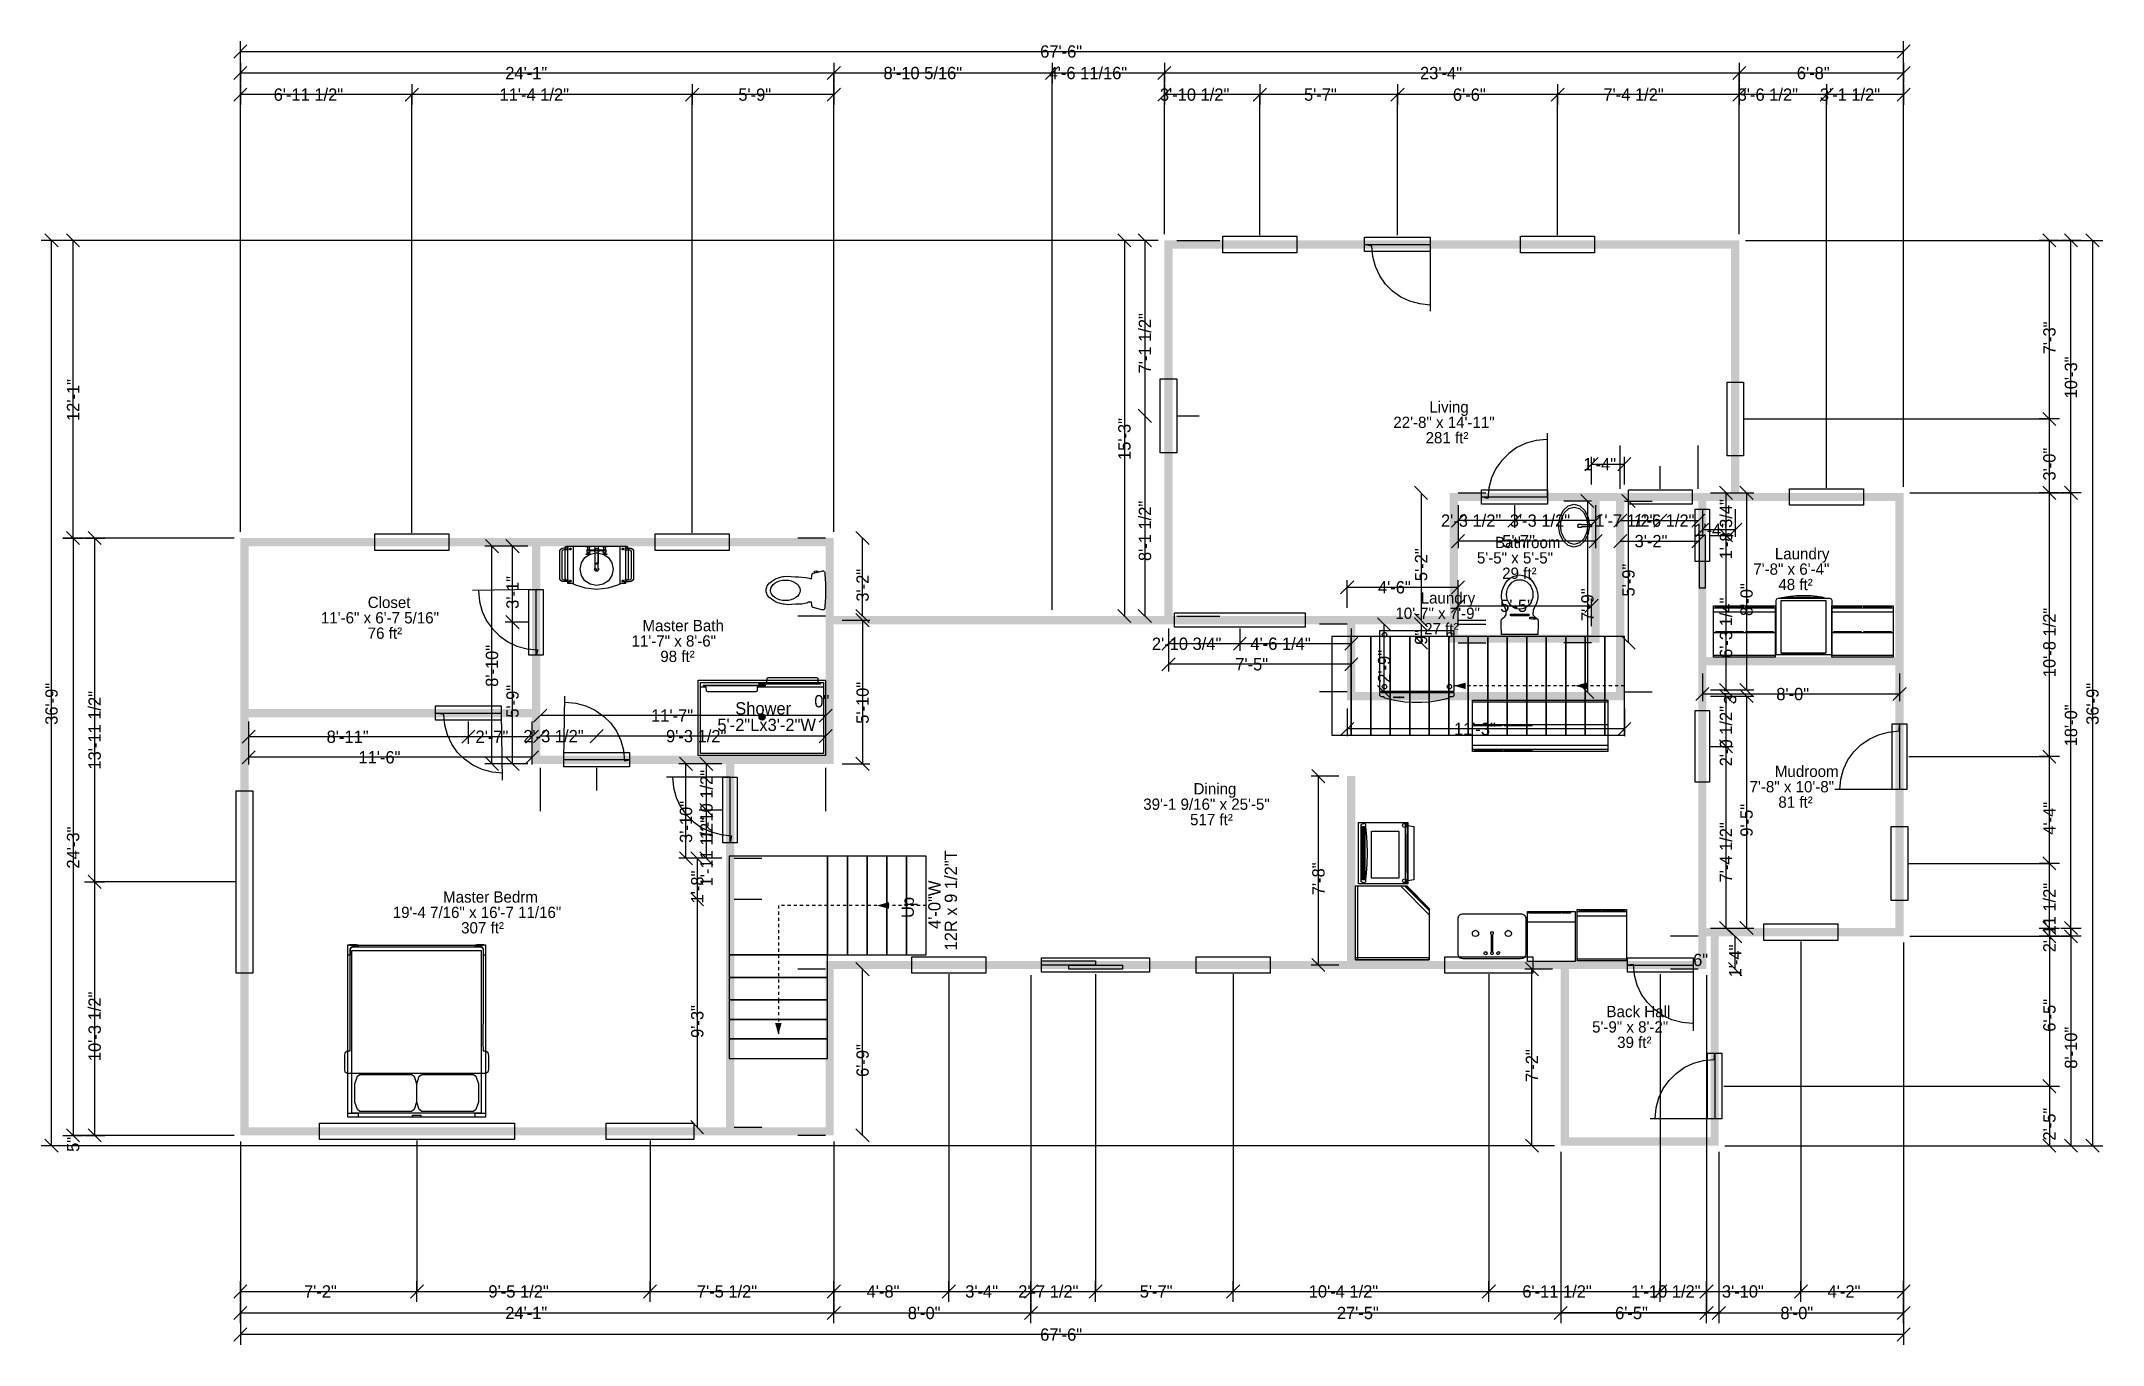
# Model space of a CAD drawing. Header units: inches. Extents: x -657 to 347, y -283 to 352.
import ezdxf

# ---------------------------------------------------------------- set-up
doc = ezdxf.new("R2010")
doc.units = ezdxf.units.IN
doc.header["$LTSCALE"] = 12
doc.header["$MEASUREMENT"] = 0
doc.linetypes.add('DOT', pattern=[0.25, 0.125, -0.125, 0])
doc.layers.add('Punch Layer 1', color=7, linetype='Continuous')

msp = doc.modelspace()

# ---------------------------------------------------------------- texts
at = {"layer": 'Punch Layer 1', "color": 7}
for s, height, p in [('67\'-6"', 6, (-170.5, 344)), ('Living', 5.5, (19, 171.1)), ('22\'-8" x 14\'-11"', 5.5, (1.5, 163.6)), ('281 ft²', 5.5, (17.2, 156.1)), ('1\'-4"', 6, (94, 143)), ('1\'-7 1/2"', 6, (99.8, 115.5)), ('1\'-6 1/2"', 6, (118.8, 115.5)), ('Bathroom', 5.5, (51, 105.1)), ('3\'-2"', 6, (119, 105.5)), ('5\'-5" x 5\'-5"', 5.5, (42.2, 97.6)), ('Laundry', 5.5, (187.3, 99.6)), ('29 ft²', 5.5, (54.5, 90.1)), ('7\'-8" x 6\'-4"', 5.5, (176.8, 92.1)), ('48 ft²', 5.5, (189, 84.6)), ('Closet', 5.5, (-498, 75.9)), ('4\'-6"', 6, (-6, 83)), ('Laundry', 5.5, (14.8, 78.1)), ('11\'-6" x 6\'-7 5/16"', 5.5, (-520.8, 68.4)), ('Master Bath', 5.5, (-364.2, 64.6)), ('10\'-7" x 7\'-9"', 5.5, (2.5, 70.6)), ('5\'-5"', 6, (53.5, 74)), ('76 ft²', 5.5, (-498, 60.9)), ('11\'-7" x 8\'-6"', 5.5, (-369.5, 57.1)), ('27 ft²', 5.5, (16.5, 63.1)), ('98 ft²', 5.5, (-355.5, 49.6)), ('0"', 6, (-280.5, 27.5)), ('Dining', 5.5, (-95.8, -14.9)), ('7\'-8" x 10\'-8"', 5.5, (175, -13.9)), ('Mudroom', 5.5, (187.3, -6.4)), ('39\'-1 9/16" x 25\'-5"', 5.5, (-120.3, -22.4)), ('81 ft²', 5.5, (189, -21.4)), ('517 ft²', 5.5, (-97.5, -29.9)), ('19\'-4 7/16" x 16\'-7 11/16"', 5.5, (-485.8, -75.1)), ('Master Bedrm', 5.5, (-461.3, -67.6)), ('307 ft²', 5.5, (-452.5, -82.6)), ('6"', 6, (147.5, -98.5)), ('Back Hall', 5.5, (105.3, -123.4)), ('5\'-9" x 8\'-2"', 5.5, (98.3, -130.9)), ('39 ft²', 5.5, (110.5, -138.4)), ('7\'-2"', 6, (-529, -260)), ('7\'-2"', 6, (-529, -260)), ('9\'-5 1/2"', 6, (-439.2, -260)), ('9\'-5 1/2"', 6, (-439.2, -260)), ('7\'-5 1/2"', 6, (-337.7, -260)), ('7\'-5 1/2"', 6, (-337.7, -260)), ('4\'-8"', 6, (-255, -260)), ('3\'-4"', 6, (-207, -260)), ('2\'-7 1/2"', 6, (-181.2, -260)), ('2\'-7 1/2"', 6, (-181.2, -260)), ('5\'-7"', 6, (-122, -260)), ('5\'-7"', 6, (-122, -260)), ('6\'-11 1/2"', 6, (64.3, -260)), ('6\'-11 1/2"', 6, (64.3, -260)), ('1\'-10 1/2"', 6, (117.3, -260)), ('1\'-10 1/2"', 6, (117.3, -260)), ('3\'-10"', 6, (161.5, -260)), ('4\'-2"', 6, (213, -260)), ('24\'-1"', 6, (-431, -270.5)), ('24\'-1"', 6, (-431, -270.5)), ('8\'-0"', 6, (-235, -270.5)), ('27\'-5"', 6, (-26, -270.5)), ('27\'-5"', 6, (-26, -270.5)), ('8\'-0"', 6, (190, -270.5))]:
    msp.add_text(s, height=height, dxfattribs=at).set_placement(p)
for s, rotation, p in [('24\'-1"', 360, (-431, 333.5)), ('24\'-1"', 360, (-431, 333.5)), ('8\'-10 5/16"', 360, (-246.8, 333.5)), ('4\'-6 11/16"', 360, (-166.4, 333.5)), ('23\'-4"', 360, (14.5, 333.5)), ('6\'-8"', 360, (198, 333.5)), ('6\'-11 1/2"', 360, (-543.8, 323)), ('6\'-11 1/2"', 360, (-543.8, 323)), ('11\'-4 1/2"', 360, (-433.8, 323)), ('11\'-4 1/2"', 360, (-433.8, 323)), ('5\'-9"', 360, (-317.5, 323)), ('5\'-9"', 360, (-317.5, 323)), ('3\'-10 1/2"', 360, (-112.2, 323)), ('5\'-7"', 360, (-42, 323)), ('6\'-6"', 360, (30.5, 323)), ('7\'-4 1/2"', 360, (103.8, 323)), ('3\'-6 1/2"', 360, (169.2, 323)), ('3\'-1 1/2"', 360, (209.2, 323)), ('7\'-1 1/2"', 450, (-116.5, 190.2)), ('7\'-3"', 90, (324, 199.5)), ('10\'-3"', 90, (334.5, 178)), ('12\'-1"', 90, (-638.5, 167)), ('15\'-3"', 450, (-126.5, 148)), ('3\'-0"', 90, (324, 138)), ('8\'-1 1/2"', 450, (-116.5, 98.8)), ('2\'-3 1/2"', 360, (24.7, 115.5)), ('3\'-3 1/2"', 360, (58.2, 115.5)), ('1\'-8 3/4"', 450, (166.5, 99.6)), ('5\'-7"', 360, (54.5, 105.5)), ('1\'-4"', 360, (148, 111)), ('5\'-2"', 450, (18, 89)), ('3\'-1"', 90, (-424.5, 75.5)), ('3\'-2"', 90, (-254, 79)), ('5\'-9"', 90, (119, 81.5)), ('7\'-9"', 450, (99, 69.5)), ('6\'-3 1/4"', 450, (166.5, 51.6)), ('8\'-0"', 450, (176.5, 72)), ('10\'-8 1/2"', 90, (324, 42.2)), ('10\'-8 1/2"', 90, (324, 42.2)), ('2\'-10 3/4"', 360, (-116.1, 55.5)), ('4\'-6 1/4"', 360.0198, (-68.1, 55.5)), ('9"', 450, (18, 58)), ('8\'-10"', 90, (-434.5, 37.5)), ('7\'-5"', 360, (-75.5, 45.5)), ('2\'-9"', 90, (0, 39.5)), ('36\'-9"', 90, (-649, 19)), ('13\'-11 1/2"', 450, (-628, -2.8)), ('13\'-11 1/2"', 450, (-628, -2.8)), ('5\'-9"', 90, (-424.5, 22.5)), ('Shower', 360, (-319, 24)), ('5\'-10"', 450, (-254, 19.5)), ('3"', 450, (168.5, 29)), ('8\'-0"', 360, (188, 31)), ('36\'-9"', 450, (345, 19)), ('11\'-7"', 360, (-360, 20.5)), ('5\'-2"Lx3\'-2"W', 360, (-327.7, 16)), ('11\'-3"', 359.9802, (31, 14)), ('2\'-0 1/2"', 450, (166.5, -1.2)), ('18\'-0"', 90, (334.5, 8.5)), ('18\'-0"', 90, (334.5, 8.5)), ('8\'-11"', 360, (-518, 10.2)), ('2\'-7"', 360, (-445.5, 10.2)), ('2\'-3 1/2"', 360, (-422.2, 10.5)), ('9\'-3 1/2"', 360, (-352.7, 10.5)), ('11\'-6"', 360, (-502.5, 0.2)), ('1\'-10 1/2"', 90, (-330, -36.8)), ('3\'-10"', 90, (-340, -38.5)), ('9\'-5"', 450, (176.5, -35.5)), ('4\'-4"', 90, (324, -34.5)), ('4\'-4"', 90, (324, -34.5)), ('1\'-11 1/2"', 90, (-330, -59.7)), ('7\'-4 1/2"', 450, (166.5, -57.8)), ('24\'-3"', 450, (-638.5, -51)), ('24\'-3"', 450, (-638.5, -51)), ('12R x 9 1/2"T', 90, (-211, -90.9)), ('7\'-8"', 90, (-32, -64)), ('1\'-8"', 450, (-334.5, -68)), ('4\'-0"W', 90, (-219, -80.4)), ('2\'-11 1/2"', 90, (324, -91.8)), ('2\'-11 1/2"', 90, (324, -91.8)), ('Up', 90, (-232, -75.1)), ('1\'-4"', 90, (171, -104)), ('10\'-3 1/2"', 450, (-628, -144.8)), ('10\'-3 1/2"', 450, (-628, -144.8)), ('9\'-3"', 450, (-334.5, -133.5)), ('6\'-5"', 450, (324, -130.5)), ('8\'-10"', 450, (334.5, -148.5)), ('6\'-9"', 90, (-254, -152.5)), ('7\'-2"', 90, (72, -155)), ('2\'-5"', 450, (324, -183.5)), ('5"', 90, (-638.5, -189)), ('10\'-4 1/2"', 0.0198, (-39.7, -260)), ('10\'-4 1/2"', 0.0198, (-39.7, -260)), ('6\'-5"', 360, (109.5, -270.5)), ('67\'-6"', 360, (-170.5, -281))]:
    msp.add_text(s, height=6, rotation=rotation, dxfattribs=at).set_placement(p)

# ---------------------------------------------------------------- linework, layer by layer
at = {"layer": 'Punch Layer 1', "color": 7, "linetype": 'Continuous'}
for points in [[(-560, 342), (-560, 352)], [(250, 342), (250, 352)], [(-556.8, 350.2), (-563.2, 343.8)], [(-560, 347), (250, 347)], [(-560, 113), (-560, 347)], [(-560, 341.5), (-560, 331.5)], [(-560, 341.5), (-560, 331.5)], [(-271, 341.5), (-271, 331.5)], [(-271, 341.5), (-271, 331.5)], [(-271, 341.5), (-271, 331.5)], [(-164.7, 341.5), (-164.7, 331.5)], [(-164.7, 341.5), (-164.7, 331.5)], [(-110, 341.5), (-110, 331.5)], [(-110, 341.5), (-110, 331.5)], [(170, 341.5), (170, 331.5)], [(170, 341.5), (170, 331.5)], [(246.8, 343.8), (253.2, 350.2)], [(250, 135), (250, 347)], [(250, 341.5), (250, 331.5)], [(-556.8, 339.7), (-563.2, 333.3)], [(-556.8, 339.7), (-563.2, 333.3)], [(-271, 336.5), (-560, 336.5)], [(-560, 113), (-560, 336.5)], [(-271, 336.5), (-560, 336.5)], [(-274.2, 333.3), (-267.8, 339.7)], [(-274.2, 333.3), (-267.8, 339.7)], [(-267.8, 339.7), (-274.2, 333.3)], [(-271, 113), (-271, 336.5)], [(-164.7, 336.5), (-271, 336.5)], [(-167.9, 333.3), (-161.5, 339.7)], [(-161.5, 339.7), (-167.9, 333.3)], [(-164.7, 75), (-164.7, 336.5)], [(-110, 336.5), (-164.7, 336.5)], [(-113.2, 333.3), (-106.8, 339.7)], [(-106.8, 339.7), (-113.2, 333.3)], [(-110, 258), (-110, 336.5)], [(170, 336.5), (-110, 336.5)], [(166.8, 333.3), (173.2, 339.7)], [(173.2, 339.7), (166.8, 333.3)], [(170, 258), (170, 336.5)], [(250, 336.5), (170, 336.5)], [(246.8, 333.3), (253.2, 339.7)], [(-556.8, 329.2), (-563.2, 322.8)], [(-556.8, 329.2), (-563.2, 322.8)], [(-560, 331), (-560, 321)], [(-560, 331), (-560, 321)], [(-476.5, 326), (-560, 326)], [(-476.5, 326), (-560, 326)], [(-473.3, 329.2), (-479.7, 322.8)], [(-479.7, 322.8), (-473.3, 329.2)], [(-473.3, 329.2), (-479.7, 322.8)], [(-479.7, 322.8), (-473.3, 329.2)], [(-476.5, 331), (-476.5, 321)], [(-476.5, 331), (-476.5, 321)], [(-476.5, 331), (-476.5, 321)], [(-476.5, 331), (-476.5, 321)], [(-340, 326), (-476.5, 326)], [(-476.5, 112.5), (-476.5, 326)], [(-340, 326), (-476.5, 326)], [(-476.5, 112.5), (-476.5, 326)], [(-336.8, 329.2), (-343.2, 322.8)], [(-343.2, 322.8), (-336.8, 329.2)], [(-336.8, 329.2), (-343.2, 322.8)], [(-343.2, 322.8), (-336.8, 329.2)], [(-340, 331), (-340, 321)], [(-340, 331), (-340, 321)], [(-340, 331), (-340, 321)], [(-340, 331), (-340, 321)], [(-271, 326), (-340, 326)], [(-340, 112.5), (-340, 326)], [(-271, 326), (-340, 326)], [(-340, 112.5), (-340, 326)], [(-274.2, 322.8), (-267.8, 329.2)], [(-274.2, 322.8), (-267.8, 329.2)], [(-271, 331), (-271, 321)], [(-271, 331), (-271, 321)], [(-106.8, 329.2), (-113.2, 322.8)], [(-110, 331), (-110, 321)], [(-63.5, 326), (-110, 326)], [(-60.3, 329.2), (-66.7, 322.8)], [(-66.7, 322.8), (-60.3, 329.2)], [(-63.5, 331), (-63.5, 321)], [(-63.5, 331), (-63.5, 321)], [(3.5, 326), (-63.5, 326)], [(-63.5, 257.5), (-63.5, 326)], [(6.7, 329.2), (0.3, 322.8)], [(0.3, 322.8), (6.7, 329.2)], [(3.5, 331), (3.5, 321)], [(3.5, 331), (3.5, 321)], [(81.5, 326), (3.5, 326)], [(3.5, 257.5), (3.5, 326)], [(84.7, 329.2), (78.3, 322.8)], [(78.3, 322.8), (84.7, 329.2)], [(81.5, 331), (81.5, 321)], [(81.5, 331), (81.5, 321)], [(170, 326), (81.5, 326)], [(81.5, 257.5), (81.5, 326)], [(166.8, 322.8), (173.2, 329.2)], [(173.2, 329.2), (166.8, 322.8)], [(170, 331), (170, 321)], [(170, 331), (170, 321)], [(212.5, 326), (170, 326)], [(215.7, 329.2), (209.3, 322.8)], [(209.3, 322.8), (215.7, 329.2)], [(212.5, 331), (212.5, 321)], [(212.5, 331), (212.5, 321)], [(250, 326), (212.5, 326)], [(212.5, 134.5), (212.5, 326)], [(246.8, 322.8), (253.2, 329.2)], [(250, 331), (250, 321)], [(-647, 255), (-657, 255)], [(-648.8, 251.8), (-655.2, 258.2)], [(-652, -186), (-652, 255)], [(-113, 255), (-652, 255)], [(-636.5, 255), (-646.5, 255)], [(-638.3, 251.8), (-644.7, 258.2)], [(-641.5, 110), (-641.5, 255)], [(-126.3, 251.8), (-132.7, 258.2)], [(-129.5, 255), (-129.5, 72)], [(-116.3, 251.8), (-122.7, 258.2)], [(-119.5, 255), (-119.5, 169.5)], [(-104, 255), (-93, 255)], [(-104, 255), (-83, 255)], [(19.5, 223.5), (14.4, 224), (9.6, 225.3), (5.1, 227.4), (1.1, 230.3), (-2.3, 233.7), (-5.1, 237.7), (-7.2, 242.2), (-8.5, 247.1), (-9, 252.2), (-12.5, 253), (19.5, 253), (19.5, 220.5)], [(173, 255), (342, 255)], [(326, 255), (316, 255)], [(324.2, 251.8), (317.8, 258.2)], [(321, 168), (321, 255)], [(336.5, 255), (326.5, 255)], [(334.7, 251.8), (328.3, 258.2)], [(331.5, 132), (331.5, 255)], [(337, 255), (347, 255)], [(345.2, 251.8), (338.8, 258.2)], [(342, 255), (342, -186)], [(-122.7, 172.7), (-116.3, 166.3)], [(-116.3, 166.3), (-122.7, 172.7)], [(324.2, 164.8), (317.8, 171.2)], [(317.8, 171.2), (324.2, 164.8)], [(-119.5, 169.5), (-119.5, 72)], [(-104, 169.5), (-93, 169.5)], [(-104, 169.5), (-93, 169.5)], [(76.3, 158), (71.1, 157.5), (66.2, 156.2), (61.7, 154.1), (57.7, 151.2), (54.3, 147.8), (51.4, 143.8), (49.3, 139.3), (48, 134.4), (47.5, 129.2), (44.5, 130), (76.5, 130), (76.5, 161)], [(172.5, 168), (321, 168)], [(326, 168), (316, 168)], [(326, 168), (316, 168)], [(321, 132), (321, 168)], [(112, 134), (112, 155)], [(150, 134), (150, 155)], [(101.2, 149.2), (94.8, 142.8)], [(98, 136), (98, 149.5)], [(98, 146), (114, 146)], [(110.8, 142.8), (117.2, 149.2)], [(112, 134), (112, 145)], [(114, 136), (114, 149.5)], [(131.5, 134), (131.5, 145)], [(131.5, 134), (131.5, 145)], [(150, 134), (150, 145)], [(18.2, 128.8), (11.8, 135.2)], [(15, 132), (15, 70)], [(33, 132), (46.5, 132)], [(99.2, 124.8), (92.8, 131.2)], [(119.2, 124.8), (112.8, 131.2)], [(156, 132), (167, 132)], [(156, 132), (177, 132)], [(166.7, 128.8), (160.3, 135.2)], [(163.5, 132), (163.5, 111.2)], [(176.7, 128.8), (170.3, 135.2)], [(173.5, 132), (173.5, 36)], [(253, 132), (331.5, 132)], [(253, 132), (331.5, 132)], [(326, 132), (316, 132)], [(326, 132), (316, 132)], [(326, 132), (316, 132)], [(317.8, 135.2), (324.2, 128.8)], [(324.2, 128.8), (317.8, 135.2)], [(324.2, 128.8), (317.8, 135.2)], [(321, 3.5), (321, 132)], [(321, 3.5), (321, 132)], [(336.5, 132), (326.5, 132)], [(336.5, 132), (326.5, 132)], [(336.5, 132), (326.5, 132)], [(328.3, 135.2), (334.7, 128.8)], [(334.7, 128.8), (328.3, 135.2)], [(334.7, 128.8), (328.3, 135.2)], [(331.5, -84), (331.5, 132)], [(331.5, -84), (331.5, 132)], [(36.2, 121.7), (29.8, 115.3)], [(33, 126), (33, 115)], [(33, 126), (33, 105)], [(63.7, 121.7), (57.3, 115.3)], [(57.3, 115.3), (63.7, 121.7)], [(60.5, 126), (60.5, 115)], [(60.5, 126), (60.5, 115)], [(82.6, 120), (84.2, 123.4)], [(83.4, 119.5), (84.8, 122.4)], [(84.2, 123.4), (86.6, 125.7)], [(98, 128), (84.5, 128)], [(84.8, 122.4), (86.9, 124.3)], [(86.6, 125.7), (89.5, 126.5)], [(86.9, 124.3), (89.5, 125)], [(89.5, 126.5), (92.3, 125.7)], [(89.5, 125), (92.1, 124.3)], [(92.1, 124.3), (94.2, 122.4)], [(92.3, 125.7), (94.8, 123.4)], [(94.2, 122.4), (95.6, 119.5)], [(94.8, 123.4), (96.4, 120)], [(96, 128), (96, 35)], [(96.8, 115.3), (103.2, 121.7)], [(100, 126), (100, 115)], [(100, 126), (100, 105)], [(115.2, 121.7), (108.8, 115.3)], [(114, 128), (127.5, 128)], [(116, 59), (116, 128)], [(128.3, 115.3), (134.7, 121.7)], [(134.7, 121.7), (128.3, 115.3)], [(146.8, 115.3), (153.2, 121.7)], [(152, 124), (152, 110.5)], [(168, 124), (168, 110.5)], [(-638.3, 106.8), (-644.7, 113.2)], [(-638.3, 106.8), (-644.7, 113.2)], [(-644.7, 113.2), (-638.3, 106.8)], [(-627.8, 106.8), (-634.2, 113.2)], [(-627.8, 106.8), (-634.2, 113.2)], [(-253.8, 106.8), (-260.2, 113.2)], [(36.2, 111.7), (29.8, 105.3)], [(60.5, 118.5), (33, 118.5)], [(100, 118.5), (60.5, 118.5)], [(82, 116), (82.6, 120)], [(82.6, 112), (82, 116)], [(84.2, 108.6), (82.6, 112)], [(82.9, 116), (83.4, 119.5)], [(83.4, 112.5), (82.9, 116)], [(84.8, 109.6), (83.4, 112.5)], [(91.4, 116), (91.5, 116.5)], [(91.5, 115.5), (91.4, 116)], [(91.5, 116.7), (91.8, 116.8)], [(91.5, 116.5), (91.5, 116.7)], [(91.5, 115.2), (91.5, 115.5)], [(91.8, 115.2), (91.5, 115.2)], [(91.8, 116.8), (92.9, 116.8)], [(92.9, 115.2), (91.8, 115.2)], [(92.9, 116.8), (93.1, 116.7)], [(93.1, 115.2), (92.9, 115.2)], [(93.1, 116.7), (93.1, 116.6)], [(93.1, 116.6), (98, 116.6)], [(98, 115.4), (93.1, 115.4)], [(93.1, 115.4), (93.1, 115.2)], [(95.6, 112.5), (94.2, 109.6)], [(96.4, 112), (94.8, 108.6)], [(95.6, 119.5), (96.2, 116)], [(96.2, 116), (95.6, 112.5)], [(96.4, 120), (97, 116)], [(97, 116), (96.4, 112)], [(96.8, 105.3), (103.2, 111.7)], [(98, 116.6), (98, 115.4)], [(115.2, 111.7), (108.8, 105.3)], [(112, 118.5), (131.5, 118.5)], [(131.5, 118.5), (150, 118.5)], [(146.8, 105.3), (153.2, 111.7)], [(155.2, 117.2), (148.8, 110.8)], [(168, 114), (152, 114)], [(156, 111.2), (167, 111.2)], [(156, 111.2), (167, 111.2)], [(160.3, 114.4), (166.7, 108.1)], [(166.7, 108.1), (160.3, 114.4)], [(163.5, 111.2), (163.5, 36)], [(164.8, 110.8), (171.2, 117.2)], [(-646.5, 110), (-636.5, 110)], [(-646.5, 110), (-636.5, 110)], [(-636.5, 110), (-646.5, 110)], [(-641.5, 110), (-641.5, -181)], [(-641.5, 110), (-641.5, -181)], [(-563, 110), (-641.5, 110)], [(-563, 110), (-641.5, 110)], [(-636, 110), (-626, 110)], [(-636, 110), (-626, 110)], [(-631, 110), (-631, -57.5)], [(-631, 110), (-631, -57.5)], [(-420, 106), (-441, 106)], [(-434.3, 102.8), (-440.7, 109.2)], [(-437.5, 0), (-437.5, 106)], [(-420, 106), (-431, 106)], [(-424.3, 102.8), (-430.7, 109.2)], [(-427.5, 69), (-427.5, 106)], [(-404.5, 103.2), (-404.4, 104)], [(-404.5, 90.7), (-404.5, 103.2)], [(-404.4, 104), (-403.9, 104.6)], [(-403.9, 104.6), (-403.3, 105)], [(-403.2, 103.9), (-403.5, 103.6)], [(-403.5, 103.6), (-403.5, 103.2)], [(-403.5, 103.2), (-403.5, 90.7)], [(-403.3, 105), (-402.5, 105.2)], [(-402.9, 104.1), (-403.2, 103.9)], [(-402.5, 104.2), (-402.9, 104.1)], [(-402.5, 105.2), (-400.6, 105.2)], [(-400.6, 104.2), (-402.5, 104.2)], [(-401.8, 105.3), (-401.7, 105.6)], [(-401.8, 105.1), (-401.8, 105.3)], [(-401.8, 90.5), (-401.8, 105.1)], [(-401.7, 105.6), (-401.6, 105.8)], [(-401.6, 105.8), (-401.3, 105.9)], [(-401.3, 105.9), (-401.1, 106)], [(-401.1, 106), (-386.5, 106)], [(-400.6, 105.4), (-400.5, 105.4)], [(-400.6, 105.2), (-400.6, 105.4)], [(-400.6, 104), (-400.6, 104.2)], [(-400.5, 104), (-400.6, 104)], [(-400.5, 106), (-397.9, 106)], [(-400.5, 87.9), (-400.5, 106)], [(-400.5, 105.4), (-400.5, 104)], [(-399.6, 104.6), (-399.5, 104.8)], [(-399.5, 104.5), (-399.6, 104.6)], [(-399.5, 104.8), (-399.5, 104.9)], [(-399.5, 104.9), (-399.4, 104.9)], [(-399.5, 104.8), (-399.5, 104.8)], [(-399.5, 104.4), (-399.5, 104.5)], [(-399.4, 104.3), (-399.5, 104.4)], [(-399.4, 104.9), (-399.4, 105)], [(-399.4, 105), (-399.2, 105)], [(-399.2, 104.3), (-399.4, 104.3)], [(-399.2, 105), (-399.1, 105)], [(-399.1, 104.3), (-399.2, 104.3)], [(-399.1, 105), (-399, 104.9)], [(-399, 104.4), (-399.1, 104.3)], [(-399, 104.9), (-398.9, 104.8)], [(-398.9, 104.5), (-399, 104.4)], [(-398.9, 104.8), (-398.8, 104.6)], [(-398.8, 104.6), (-398.9, 104.5)], [(-397.9, 106), (-397.9, 87.9)], [(-393.9, 97.9), (-392.2, 100.5)], [(-392.2, 100.5), (-389.7, 102.2)], [(-391.7, 105.7), (-391.7, 106)], [(-391.7, 106), (-389.2, 106)], [(-390.8, 105.7), (-391.7, 105.7)], [(-391.6, 101.9), (-391.6, 102.3)], [(-391.6, 102.3), (-390.6, 102.3)], [(-389.4, 101.9), (-391.6, 101.9)], [(-391.1, 103), (-391.1, 104.4)], [(-391.1, 104.4), (-390.8, 104.4)], [(-390.6, 103), (-391.1, 103)], [(-390.8, 104.4), (-390.8, 105.7)], [(-390.7, 104), (-390.7, 104.1)], [(-390.7, 104.1), (-390.6, 104.1)], [(-390.7, 103.9), (-390.7, 104)], [(-390.6, 103.7), (-390.7, 103.9)], [(-390.6, 104.1), (-390.6, 104.2)], [(-390.6, 104.2), (-390.5, 104.2)], [(-390.5, 103.7), (-390.6, 103.7)], [(-390.6, 102.3), (-390.6, 103)], [(-390.5, 104.2), (-388.1, 104.2)], [(-388.1, 103.7), (-390.5, 103.7)], [(-389.8, 103), (-390.3, 103)], [(-390.3, 103), (-390.3, 102.3)], [(-390.3, 102.3), (-389.4, 102.3)], [(-390.1, 105.7), (-390.1, 104.4)], [(-389.2, 105.7), (-390.1, 105.7)], [(-390.1, 104.4), (-389.8, 104.4)], [(-389.8, 104.4), (-389.8, 103)], [(-389.7, 102.2), (-386.5, 102.8)], [(-389.4, 102.3), (-389.4, 101.9)], [(-389.2, 106), (-389.2, 105.7)], [(-388.1, 104.2), (-388.1, 103.7)], [(-388.1, 104.2), (-386.9, 104.2)], [(-388.1, 103.7), (-388.1, 104.2)], [(-386.9, 103.7), (-388.1, 103.7)], [(-388, 105.8), (-388, 106)], [(-388, 106), (-385.1, 106)], [(-387.3, 105.8), (-388, 105.8)], [(-387.6, 103.9), (-387.5, 104.3)], [(-387.5, 103.5), (-387.6, 103.9)], [(-387.5, 104.3), (-387.3, 104.7)], [(-387.3, 103.1), (-387.5, 103.5)], [(-387.3, 104.8), (-387.3, 105.8)], [(-387.3, 104.7), (-386.9, 104.9)], [(-387.2, 104.8), (-387.3, 104.8)], [(-387.2, 103.1), (-387.3, 103.1)], [(-387.2, 95.6), (-387.2, 104.8)], [(-387.2, 97.9), (-387.2, 103.1)], [(-386.9, 104.9), (-386.5, 105)], [(-386.9, 104.2), (-386.8, 104.2)], [(-386.8, 103.7), (-386.9, 103.7)], [(-386.8, 104.2), (-386.7, 104.1)], [(-386.7, 103.9), (-386.8, 103.7)], [(-386.7, 104.1), (-386.7, 104.1)], [(-386.7, 104.1), (-386.7, 104)], [(-386.7, 104), (-386.7, 103.9)], [(-386.6, 103), (-386.5, 103)], [(-386.6, 102.9), (-386.6, 103)], [(-386.5, 102.9), (-386.6, 102.9)], [(-386.5, 106), (-386.5, 106)], [(-386.5, 106), (-386.5, 106)], [(-386.5, 106), (-386.5, 106)], [(-386.5, 106), (-372.1, 106)], [(-386.5, 105), (-386.1, 104.9)], [(-386.5, 103), (-386.4, 103)], [(-386.5, 102.9), (-386.5, 103)], [(-386.5, 103), (-386.5, 102.9)], [(-386.4, 102.9), (-386.5, 102.9)], [(-386.5, 102.8), (-383.4, 102.2)], [(-386.4, 104.1), (-386.3, 104.2)], [(-386.4, 104), (-386.4, 104.1)], [(-386.4, 103.9), (-386.4, 104)], [(-386.4, 104), (-386.4, 104)], [(-386.3, 103.7), (-386.4, 103.9)], [(-386.4, 103), (-386.4, 102.9)], [(-386.3, 104.2), (-386.2, 104.2)], [(-386.2, 103.7), (-386.3, 103.7)], [(-386.2, 104.2), (-382.6, 104.2)], [(-382.6, 103.7), (-386.2, 103.7)], [(-386.1, 104.9), (-385.7, 104.7)], [(-385.8, 104.8), (-385.9, 104.8)], [(-385.9, 104.8), (-385.9, 95.6)], [(-385.8, 105.8), (-385.8, 104.8)], [(-385.1, 105.8), (-385.8, 105.8)], [(-385.7, 103.1), (-385.8, 103.1)], [(-385.8, 103.1), (-385.8, 97.9)], [(-385.7, 104.7), (-385.5, 104.3)], [(-385.5, 103.5), (-385.7, 103.1)], [(-385.5, 104.3), (-385.4, 103.9)], [(-385.4, 103.9), (-385.5, 103.5)], [(-385.1, 106), (-385.1, 105.8)], [(-383.8, 105.7), (-383.8, 106)], [(-383.8, 106), (-381.4, 106)], [(-383, 105.7), (-383.8, 105.7)], [(-383.7, 101.9), (-383.7, 102.3)], [(-383.7, 102.3), (-382.8, 102.3)], [(-381.6, 101.9), (-383.7, 101.9)], [(-383.4, 102.2), (-380.8, 100.5)], [(-383.3, 103), (-383.3, 104.4)], [(-383.3, 104.4), (-383, 104.4)], [(-382.8, 103), (-383.3, 103)], [(-383, 104.4), (-383, 105.7)], [(-382.8, 102.3), (-382.8, 103)], [(-382.6, 104.2), (-382.5, 104.2)], [(-382.5, 103.7), (-382.6, 103.7)], [(-382.5, 104.2), (-382.5, 104.1)], [(-382.5, 104.1), (-382.4, 104)], [(-382.4, 103.9), (-382.5, 103.7)], [(-382, 103), (-382.5, 103)], [(-382.5, 103), (-382.5, 102.3)], [(-382.5, 102.3), (-381.6, 102.3)], [(-382.4, 104), (-382.4, 104)], [(-382.4, 104), (-382.4, 103.9)], [(-382.3, 105.7), (-382.3, 104.4)], [(-381.4, 105.7), (-382.3, 105.7)], [(-382.3, 104.4), (-382, 104.4)], [(-382, 104.4), (-382, 103)], [(-381.6, 102.3), (-381.6, 101.9)], [(-381.4, 106), (-381.4, 105.7)], [(-380.8, 100.5), (-379.1, 97.9)], [(-375.1, 106), (-372.5, 106)], [(-375.1, 87.9), (-375.1, 106)], [(-374.2, 104.6), (-374.1, 104.8)], [(-374.1, 104.5), (-374.2, 104.6)], [(-374.1, 104.8), (-374.1, 104.9)], [(-374.1, 104.9), (-374, 104.9)], [(-374.1, 104.8), (-374.1, 104.8)], [(-374.1, 104.4), (-374.1, 104.5)], [(-373.9, 104.3), (-374.1, 104.4)], [(-374, 104.9), (-373.9, 105)], [(-373.9, 105), (-373.8, 105)], [(-373.8, 104.3), (-373.9, 104.3)], [(-373.8, 105), (-373.7, 105)], [(-373.7, 104.3), (-373.8, 104.3)], [(-373.7, 105), (-373.5, 104.9)], [(-373.5, 104.4), (-373.7, 104.3)], [(-373.5, 104.9), (-373.5, 104.8)], [(-373.5, 104.8), (-373.4, 104.6)], [(-373.4, 104.6), (-373.5, 104.5)], [(-373.5, 104.5), (-373.5, 104.4)], [(-373.5, 104.4), (-373.5, 104.4)], [(-373.5, 104.4), (-373.5, 104.4)], [(-373.5, 104.4), (-373.5, 104.4)], [(-372.5, 106), (-372.5, 87.9)], [(-372.5, 103.9), (-372.5, 105.4)], [(-372.5, 105.4), (-372.4, 105.4)], [(-372.4, 103.9), (-372.5, 103.9)], [(-372.4, 105.4), (-372.4, 105.1)], [(-372.4, 105.1), (-370.5, 105.1)], [(-370.5, 104.1), (-372.4, 104.1)], [(-372.4, 104.1), (-372.4, 103.9)], [(-372.1, 106), (-372.1, 106)], [(-372.1, 106), (-371.9, 105.9)], [(-371.9, 105.9), (-371.6, 105.9)], [(-371.6, 105.9), (-371.4, 105.7)], [(-371.4, 105.7), (-371.3, 105.5)], [(-371.3, 105.5), (-371.2, 105.3)], [(-371.2, 105.3), (-371.2, 105.1)], [(-371.2, 105.1), (-371.2, 90.5)], [(-370.5, 105.1), (-369.7, 105)], [(-370.1, 104.1), (-370.5, 104.1)], [(-369.8, 103.9), (-370.1, 104.1)], [(-369.5, 103.5), (-369.8, 103.9)], [(-369.7, 105), (-369.1, 104.5)], [(-369.5, 103.2), (-369.5, 103.5)], [(-369.5, 90.6), (-369.5, 103.2)], [(-369.1, 104.5), (-368.6, 103.9)], [(-368.6, 103.9), (-368.5, 103.2)], [(-368.5, 103.2), (-368.5, 90.6)], [(-275, 110), (-288.5, 110)], [(-257, 72), (-257, 110)], [(100, 108.5), (33, 108.5)], [(86.6, 106.3), (84.2, 108.6)], [(86.9, 107.6), (84.8, 109.6)], [(89.5, 105.5), (86.6, 106.3)], [(89.5, 106.9), (86.9, 107.6)], [(92.1, 107.6), (89.5, 106.9)], [(92.3, 106.3), (89.5, 105.5)], [(94.2, 109.6), (92.1, 107.6)], [(94.8, 108.6), (92.3, 106.3)], [(112, 108.5), (150, 108.5)], [(-404.4, 90), (-404.5, 90.7)], [(-403.5, 90.7), (-403.5, 90.3)], [(-401.8, 90.3), (-401.8, 90.5)], [(-401.8, 90.5), (-401.8, 90.3)], [(-401.8, 90.3), (-401.8, 90.5)], [(-394.6, 94.8), (-393.9, 97.9)], [(-393.9, 91.7), (-394.6, 94.8)], [(-392.2, 89.2), (-393.9, 91.7)], [(-387.5, 94.8), (-387.4, 95.2)], [(-387.4, 94.5), (-387.5, 94.8)], [(-387.4, 95.2), (-387.2, 95.5)], [(-387.4, 94.4), (-387.4, 94.5)], [(-387.2, 94.2), (-387.4, 94.4)], [(-387.2, 97.6), (-387.2, 97.9)], [(-387, 97.4), (-387.2, 97.6)], [(-387.2, 95.5), (-387.2, 95.6)], [(-386.9, 93.9), (-387.2, 94.2)], [(-387, 97.6), (-386.9, 97.7)], [(-386.9, 97.5), (-387, 97.6)], [(-386.8, 97.2), (-387, 97.4)], [(-387, 94.8), (-387, 94.9)], [(-387, 94.9), (-386.6, 94.9)], [(-386.6, 94.8), (-387, 94.8)], [(-386.9, 97.7), (-386.8, 97.8)], [(-386.8, 97.4), (-386.9, 97.5)], [(-386.6, 93.9), (-386.9, 93.9)], [(-386.8, 97.8), (-386.7, 97.9)], [(-386.7, 97.3), (-386.8, 97.4)], [(-386.5, 97.2), (-386.8, 97.2)], [(-386.7, 97.9), (-386.5, 97.9)], [(-386.5, 97.3), (-386.7, 97.3)], [(-386.6, 95.2), (-386.5, 95.2)], [(-386.6, 94.9), (-386.6, 95.2)], [(-386.6, 94.4), (-386.6, 94.8)], [(-386.5, 94.4), (-386.6, 94.4)], [(-386.5, 93.9), (-386.6, 93.9)], [(-386.5, 97.9), (-386.3, 97.9)], [(-386.3, 97.3), (-386.5, 97.3)], [(-386.2, 97.2), (-386.5, 97.2)], [(-386.5, 95.2), (-386.5, 94.9)], [(-386.5, 94.9), (-386.1, 94.9)], [(-386.1, 94.8), (-386.5, 94.8)], [(-386.5, 94.8), (-386.5, 94.4)], [(-386.1, 93.9), (-386.5, 93.9)], [(-386.5, 93.9), (-386.5, 93.9)], [(-386.5, 93.9), (-386.5, 93.9)], [(-386.3, 97.9), (-386.1, 97.8)], [(-386.1, 97.4), (-386.3, 97.3)], [(-386, 97.4), (-386.2, 97.2)], [(-386.1, 97.8), (-386, 97.7)], [(-386, 97.5), (-386.1, 97.4)], [(-386.1, 94.9), (-386.1, 94.8)], [(-385.8, 94.2), (-386.1, 93.9)], [(-386, 97.7), (-386, 97.6)], [(-385.8, 97.6), (-386, 97.4)], [(-386, 97.6), (-386, 97.5)], [(-385.9, 95.6), (-385.8, 95.5)], [(-385.8, 97.9), (-385.8, 97.6)], [(-385.8, 95.5), (-385.6, 95.2)], [(-385.6, 94.5), (-385.8, 94.2)], [(-385.6, 95.2), (-385.6, 95.2)], [(-385.6, 95.2), (-385.5, 94.8)], [(-385.5, 94.8), (-385.6, 94.5)], [(-379.1, 91.7), (-380.8, 89.2)], [(-379.1, 97.9), (-378.5, 94.8)], [(-378.5, 94.8), (-379.1, 91.7)], [(-371.2, 90.5), (-371.2, 90.3)], [(-371.2, 90.5), (-371.2, 90.5)], [(-369.5, 90.3), (-369.5, 90.6)], [(-368.5, 90.6), (-368.6, 89.9)], [(-299.4, 90.1), (-298.4, 90.5)], [(-298.4, 90.5), (-297.4, 90.8)], [(-297.4, 90.8), (-296.4, 91.1)], [(-296.4, 91.1), (-295.6, 91.2)], [(-295.6, 91.2), (-295.2, 91.3)], [(-295.2, 91.3), (-293.7, 91.4)], [(-293.7, 91.4), (-291.8, 91.3)], [(-291.8, 91.3), (-289.8, 91.1)], [(-289.8, 91.1), (-288.2, 91.1)], [(-288.2, 91.1), (-286.6, 91)], [(-286.6, 91), (-284.6, 90.8)], [(-284.6, 90.8), (-283, 90.4)], [(-283, 90.4), (-282.4, 90.3)], [(-281.8, 90.2), (-281.7, 91.4)], [(-281.7, 92.1), (-281.6, 92.2)], [(-281.7, 92), (-281.7, 92.1)], [(-281.7, 91.4), (-281.7, 92)], [(-281.6, 92.4), (-281.5, 92.5)], [(-281.6, 92.2), (-281.6, 92.4)], [(-281.5, 92.5), (-281.4, 92.7)], [(-281.4, 92.7), (-281.2, 92.8)], [(-281.2, 92.8), (-281.1, 92.8)], [(-281.1, 92.8), (-276.7, 93.9)], [(-280.4, 93.8), (-279.5, 94)], [(-280.4, 92.9), (-280.4, 93.8)], [(-279.1, 93.3), (-280.4, 92.9)], [(-279.5, 94), (-279.1, 93.5)], [(-279.1, 93.5), (-278.3, 93.7)], [(-278.3, 93.4), (-279.1, 93.3)], [(-278.3, 93.7), (-278.2, 93.7)], [(-278.2, 93.5), (-278.3, 93.4)], [(-278.2, 93.7), (-278.2, 93.5)], [(-278.2, 93.7), (-278.2, 93.7)], [(-278.2, 93.5), (-278.2, 93.5)], [(-276.7, 93.9), (-276.6, 94)], [(-276.6, 94), (-276.4, 94)], [(-276.4, 94), (-276.1, 94)], [(-276.1, 94), (-275.8, 93.9)], [(-275.8, 93.9), (-275.5, 93.6)], [(-275.5, 93.6), (-275.4, 93.2)], [(-275.4, 93.2), (-275.3, 92.9)], [(-275.3, 92.9), (-275.3, 92.8)], [(-275.3, 92.8), (-275.3, 92.1)], [(-275.3, 92.1), (-275.2, 90.3)], [(57.1, 89.3), (58.4, 90.5)], [(58.4, 90.5), (59.9, 91.3)], [(59.9, 91.3), (61.5, 91.8)], [(61.5, 91.8), (63, 92)], [(63, 92), (64.5, 91.8)], [(64.5, 91.8), (66.1, 91.3)], [(66.1, 91.3), (67.6, 90.5)], [(67.6, 90.5), (68.9, 89.3)], [(-444, 84.2), (-443.5, 79.1), (-442.2, 74.2), (-440.1, 69.7), (-437.2, 65.7), (-433.8, 62.3), (-429.8, 59.4), (-425.3, 57.3), (-420.4, 56), (-415.2, 55.5), (-416, 53), (-416, 85), (-447, 84.5)], [(-403.9, 89.3), (-404.4, 90)], [(-403.3, 88.9), (-403.9, 89.3)], [(-403.5, 90.3), (-403.2, 90)], [(-402.5, 88.8), (-403.3, 88.9)], [(-403.2, 90), (-402.9, 89.8)], [(-402.9, 89.8), (-402.5, 89.7)], [(-402.5, 89.7), (-400.6, 89.7)], [(-400.6, 88.8), (-402.5, 88.8)], [(-401.7, 90), (-401.8, 90.3)], [(-401.8, 90.3), (-401.7, 90)], [(-401.7, 90), (-401.8, 90.3)], [(-401.6, 89.7), (-401.7, 90)], [(-401.3, 89.5), (-401.6, 89.7)], [(-401.1, 89.3), (-401.3, 89.5)], [(-400.9, 89.1), (-401.1, 89.3)], [(-400.1, 88.7), (-400.9, 89.1)], [(-400.9, 89.1), (-400.9, 89.1)], [(-400.6, 89.7), (-400.6, 90)], [(-400.6, 90), (-400.5, 90)], [(-400.6, 88.5), (-400.6, 88.8)], [(-400.5, 88.5), (-400.6, 88.5)], [(-400.5, 90), (-400.5, 88.5)], [(-397.9, 87.9), (-400.5, 87.9)], [(-400.1, 88.6), (-400.1, 88.7)], [(-400, 88.3), (-400.1, 88.6)], [(-399.8, 88.1), (-400, 88.3)], [(-399.6, 88), (-399.8, 88.1)], [(-399.6, 89), (-399.5, 89.2)], [(-399.5, 88.9), (-399.6, 89)], [(-399.4, 87.9), (-399.6, 88)], [(-399.5, 89.2), (-399.5, 89.3)], [(-399.5, 89.3), (-399.4, 89.3)], [(-399.5, 89.2), (-399.5, 89.2)], [(-399.5, 88.8), (-399.5, 88.9)], [(-399.4, 88.7), (-399.5, 88.8)], [(-399.4, 89.3), (-399.4, 89.4)], [(-399.4, 89.4), (-399.2, 89.4)], [(-399.2, 88.7), (-399.4, 88.7)], [(-399.2, 87.9), (-399.4, 87.9)], [(-399.2, 89.4), (-399.1, 89.4)], [(-399.1, 88.7), (-399.2, 88.7)], [(-398.4, 87.9), (-399.2, 87.9)], [(-399.1, 89.4), (-399, 89.3)], [(-399, 88.8), (-399.1, 88.7)], [(-399, 89.3), (-398.9, 89.2)], [(-398.9, 88.9), (-399, 88.8)], [(-398.9, 89.2), (-398.8, 89)], [(-398.8, 89), (-398.9, 88.9)], [(-396.6, 87), (-398.4, 87.9)], [(-392, 85.6), (-396.6, 87)], [(-389.7, 87.5), (-392.2, 89.2)], [(-386.5, 85), (-392, 85.6)], [(-386.5, 86.9), (-389.7, 87.5)], [(-383.4, 87.5), (-386.5, 86.9)], [(-381, 85.6), (-386.5, 85)], [(-380.8, 89.2), (-383.4, 87.5)], [(-376.4, 87), (-381, 85.6)], [(-374.6, 87.9), (-376.4, 87)], [(-372.5, 87.9), (-375.1, 87.9)], [(-373.8, 87.9), (-374.6, 87.9)], [(-374.2, 89), (-374.1, 89.2)], [(-374.1, 88.9), (-374.2, 89)], [(-374.1, 89.2), (-374.1, 89.3)], [(-374.1, 89.3), (-374, 89.3)], [(-374.1, 89.2), (-374.1, 89.2)], [(-374.1, 88.8), (-374.1, 88.9)], [(-373.9, 88.7), (-374.1, 88.8)], [(-374, 89.3), (-373.9, 89.4)], [(-373.9, 89.4), (-373.8, 89.4)], [(-373.8, 88.7), (-373.9, 88.7)], [(-373.8, 89.4), (-373.7, 89.4)], [(-373.7, 88.7), (-373.8, 88.7)], [(-373.6, 87.9), (-373.8, 87.9)], [(-373.7, 89.4), (-373.5, 89.3)], [(-373.5, 88.8), (-373.7, 88.7)], [(-373.3, 88), (-373.6, 87.9)], [(-373.5, 89.3), (-373.5, 89.2)], [(-373.5, 89.2), (-373.4, 89)], [(-373.4, 89), (-373.5, 88.9)], [(-373.5, 88.9), (-373.5, 88.8)], [(-373.1, 88.1), (-373.3, 88)], [(-372.9, 88.3), (-373.1, 88.1)], [(-372.1, 89.1), (-372.9, 88.7)], [(-372.9, 88.7), (-372.9, 88.6)], [(-372.9, 88.6), (-372.9, 88.3)], [(-372.5, 88.5), (-372.5, 89.9)], [(-372.5, 89.9), (-372.4, 89.9)], [(-372.4, 88.5), (-372.5, 88.5)], [(-372.4, 89.9), (-372.4, 89.7)], [(-372.4, 89.7), (-370.5, 89.7)], [(-370.5, 88.7), (-372.4, 88.7)], [(-372.4, 88.7), (-372.4, 88.5)], [(-371.9, 89.3), (-372.1, 89.1)], [(-372.1, 89.1), (-372.1, 89.1)], [(-371.6, 89.5), (-371.9, 89.3)], [(-371.4, 89.7), (-371.6, 89.5)], [(-371.3, 90), (-371.4, 89.7)], [(-371.2, 90.3), (-371.3, 90)], [(-370.5, 89.7), (-370.1, 89.7)], [(-369.7, 88.8), (-370.5, 88.7)], [(-370.1, 89.7), (-369.8, 90)], [(-369.8, 90), (-369.5, 90.3)], [(-369.1, 89.3), (-369.7, 88.8)], [(-368.6, 89.9), (-369.1, 89.3)], [(-304, 84.5), (-303.9, 85.2)], [(-303.9, 83.8), (-304, 84.5)], [(-303.9, 85.2), (-303.7, 86)], [(-303.7, 83), (-303.9, 83.8)], [(-303.7, 86), (-303.4, 86.7)], [(-303.4, 82.3), (-303.7, 83)], [(-303.4, 86.7), (-302.9, 87.4)], [(-302.9, 81.6), (-303.4, 82.3)], [(-302.9, 87.4), (-302.8, 87.5)], [(-302.8, 81.5), (-302.9, 81.6)], [(-302.8, 87.5), (-302.3, 88.1)], [(-302.3, 80.9), (-302.8, 81.5)], [(-302.3, 88.1), (-302.2, 88.1)], [(-302.2, 80.8), (-302.3, 80.9)], [(-302.2, 88.1), (-301.4, 88.8)], [(-302.2, 88.1), (-302.2, 88.1)], [(-301.4, 80.2), (-302.2, 80.8)], [(-301.8, 84.5), (-301.6, 85.5)], [(-301.6, 83.5), (-301.8, 84.5)], [(-301.6, 85.5), (-301.2, 86.4)], [(-301.2, 82.5), (-301.6, 83.5)], [(-301.4, 88.8), (-300.4, 89.5)], [(-301.2, 86.4), (-300.5, 87.3)], [(-300.5, 81.7), (-301.2, 82.5)], [(-300.5, 87.3), (-299.7, 88)], [(-299.7, 81), (-300.5, 81.7)], [(-300.4, 89.5), (-299.4, 90.1)], [(-299.7, 88), (-298.6, 88.6)], [(-298.6, 80.3), (-299.7, 81)], [(-298.6, 88.6), (-297.4, 89.1)], [(-297.4, 79.9), (-298.6, 80.3)], [(-297.4, 89.1), (-296, 89.4)], [(-296, 89.4), (-294.6, 89.5)], [(-294.6, 89.5), (-293.1, 89.4)], [(-293.1, 89.4), (-291.8, 89.1)], [(-291.8, 89.1), (-290.6, 88.6)], [(-290.6, 80.3), (-291.8, 79.9)], [(-290.6, 88.6), (-289.5, 88)], [(-289.5, 81), (-290.6, 80.3)], [(-289.5, 88), (-288.6, 87.3)], [(-288.6, 81.7), (-289.5, 81)], [(-288.6, 87.3), (-288, 86.4)], [(-288, 82.5), (-288.6, 81.7)], [(-288, 86.4), (-287.6, 85.5)], [(-287.6, 83.5), (-288, 82.5)], [(-287.6, 85.5), (-287.4, 84.5)], [(-287.4, 84.5), (-287.6, 83.5)], [(-282.4, 90.3), (-282.4, 90.3)], [(-282.4, 90.3), (-281.8, 90.2)], [(-275.2, 90.3), (-275, 87.6)], [(-275, 81.3), (-275.2, 78.8)], [(-275, 87.6), (-275, 84.5)], [(-275, 84.5), (-275, 81.3)], [(-17.8, 89.2), (-24.2, 82.8)], [(-21, 76), (-21, 89.5)], [(-21, 86), (33, 86)], [(29.8, 82.8), (36.2, 89.2)], [(33, 76), (33, 89.5)], [(33, 67), (33, 80.5)], [(54.1, 81.4), (54.2, 82.3)], [(54.2, 81.2), (54.1, 81.4)], [(54.2, 82.3), (54.3, 83.2)], [(54.2, 80.8), (54.2, 81.2)], [(54.5, 79.6), (54.2, 80.8)], [(54.3, 83.4), (54.4, 84)], [(54.3, 83.2), (54.3, 83.4)], [(54.4, 84), (55.1, 86.1)], [(55.1, 86.1), (56, 87.9)], [(56, 87.9), (57.1, 89.3)], [(56.6, 82.5), (56.7, 84)], [(56.7, 81.1), (56.6, 82.5)], [(56.7, 84), (57.1, 85.3)], [(57.1, 79.7), (56.7, 81.1)], [(57.1, 85.3), (57.7, 86.6)], [(57.7, 86.6), (58.5, 87.6)], [(58.5, 87.6), (59.4, 88.5)], [(59.4, 88.5), (60.5, 89.2)], [(60.5, 89.2), (61.7, 89.6)], [(61.7, 89.6), (63, 89.7)], [(63, 89.7), (64.3, 89.6)], [(64.3, 89.6), (65.6, 89.2)], [(65.6, 89.2), (66.7, 88.5)], [(66.7, 88.5), (67.6, 87.6)], [(67.6, 87.6), (68.4, 86.6)], [(68.4, 86.6), (69, 85.3)], [(68.9, 89.3), (70, 87.9)], [(69, 85.3), (69.4, 84)], [(69.4, 81.1), (69, 79.7)], [(69.4, 84), (69.5, 82.5)], [(69.5, 82.5), (69.4, 81.1)], [(70, 87.9), (70.9, 86.1)], [(70.9, 86.1), (71.1, 85.5)], [(71.1, 85.5), (71.2, 85.4)], [(71.2, 85.4), (71.2, 85.3)], [(71.2, 85.3), (71.6, 84)], [(71.9, 80.8), (71.5, 79.3)], [(71.6, 84), (71.7, 83.5)], [(71.7, 83.5), (71.7, 83.2)], [(71.7, 83.2), (71.8, 82.1)], [(71.8, 82.1), (71.9, 81.4)], [(71.9, 81.4), (71.9, 81.3)], [(71.9, 81.3), (71.9, 80.8)], [(98, 67), (98, 80.5)], [(188, 79.7), (188.2, 80.4)], [(188.2, 80.4), (189, 80.7)], [(189, 80.7), (206.5, 80.7)], [(189.8, 80.7), (189.8, 80.9)], [(189.8, 80.9), (190.1, 80.9)], [(190.1, 80.7), (189.8, 80.7)], [(190.1, 80.9), (190.1, 80.7)], [(190.1, 80.7), (190.1, 80.7)], [(190.3, 80.7), (190.3, 80.8)], [(190.3, 80.8), (195.2, 80.8)], [(195.2, 80.7), (190.3, 80.7)], [(190.5, 80.6), (191.9, 81.1)], [(212.5, 80.6), (190.5, 80.6)], [(190.8, 80.9), (190.6, 80.9)], [(190.6, 80.9), (190.8, 80.9)], [(191, 80.9), (190.8, 80.9)], [(190.8, 80.9), (191, 80.9)], [(191.1, 80.9), (191, 80.9)], [(191, 80.9), (191.1, 80.9)], [(191.3, 80.9), (191.1, 80.9)], [(191.1, 80.9), (191.3, 80.9)], [(191.4, 80.9), (191.3, 80.9)], [(191.3, 80.9), (191.7, 80.9)], [(191.5, 80.9), (191.4, 80.9)], [(191.7, 80.9), (191.5, 80.9)], [(191.7, 80.9), (191.9, 80.9)], [(191.9, 80.9), (191.7, 80.9)], [(191.7, 80.9), (191.7, 80.9)], [(191.7, 80.9), (191.7, 80.9)], [(191.8, 81), (192.8, 81.4)], [(210.8, 81), (191.8, 81)], [(191.9, 81.1), (191.9, 81.2)], [(191.9, 81.2), (193.4, 81.2)], [(192.8, 81.4), (194.8, 81.7)], [(193.4, 81.2), (193.4, 81.1)], [(193.4, 81.1), (211, 81.1)], [(194.8, 81.7), (197.8, 82)], [(195.2, 80.8), (195.2, 80.7)], [(197.8, 82), (204.8, 82)], [(199.2, 80.7), (199.2, 80.9)], [(199.2, 80.9), (199.7, 80.9)], [(199.7, 80.7), (199.2, 80.7)], [(199.7, 80.9), (199.7, 80.7)], [(199.7, 80.7), (199.7, 80.7)], [(200, 80.7), (200, 80.9)], [(200, 80.9), (202.6, 80.9)], [(202.2, 80.7), (200, 80.7)], [(202.6, 80.7), (202.2, 80.7)], [(202.6, 80.9), (202.6, 80.7)], [(202.7, 80.7), (202.7, 80.9)], [(202.7, 80.9), (203.1, 80.9)], [(203, 80.7), (202.7, 80.7)], [(203.1, 80.7), (203, 80.7)], [(203.1, 80.9), (203.1, 80.7)], [(203.3, 80.7), (203.3, 80.9)], [(203.3, 80.9), (203.8, 80.9)], [(203.7, 80.7), (203.3, 80.7)], [(203.8, 80.7), (203.7, 80.7)], [(203.8, 80.9), (203.8, 80.7)], [(204.8, 82), (207.8, 81.7)], [(206.5, 80.7), (206.5, 80.7)], [(206.5, 80.7), (214, 80.7)], [(207.8, 81.7), (209.8, 81.4)], [(209.8, 81.4), (210.8, 81)], [(211, 81.1), (212.5, 80.6)], [(214, 80.7), (214.7, 80.4)], [(214.7, 80.4), (215, 79.7)], [(-424.3, 65.8), (-430.7, 72.2)], [(-430.7, 72.2), (-424.3, 65.8)], [(-300.4, 79.5), (-301.4, 80.2)], [(-299.4, 78.9), (-300.4, 79.5)], [(-298.4, 78.5), (-299.4, 78.9)], [(-297.4, 78.2), (-298.4, 78.5)], [(-296, 79.6), (-297.4, 79.9)], [(-296.4, 77.9), (-297.4, 78.2)], [(-295.7, 77.8), (-296.4, 77.9)], [(-294.6, 79.5), (-296, 79.6)], [(-295.2, 77.7), (-295.7, 77.8)], [(-293.6, 77.5), (-295.2, 77.7)], [(-293.1, 79.6), (-294.6, 79.5)], [(-291.6, 77.6), (-293.6, 77.5)], [(-291.8, 79.9), (-293.1, 79.6)], [(-289.6, 77.7), (-291.6, 77.6)], [(-287.9, 77.7), (-289.6, 77.7)], [(-275, 72), (-288.5, 72)], [(-286.5, 77.8), (-287.9, 77.7)], [(-285.1, 78.1), (-286.5, 77.8)], [(-284.4, 78.3), (-285.1, 78.1)], [(-283.8, 78.5), (-284.4, 78.3)], [(-283.4, 78.7), (-283.8, 78.5)], [(-283.2, 78.7), (-283.4, 78.7)], [(-282.1, 78.8), (-283.2, 78.7)], [(-281.8, 78.8), (-282.1, 78.8)], [(-282.1, 78.8), (-282.1, 78.8)], [(-281.7, 77.5), (-281.8, 78.8)], [(-281.7, 76.9), (-281.7, 77.5)], [(-281.6, 76.8), (-281.7, 76.9)], [(-281.7, 76.9), (-281.7, 76.9)], [(-281.6, 76.6), (-281.6, 76.8)], [(-281.5, 76.4), (-281.6, 76.6)], [(-281.3, 76.3), (-281.5, 76.4)], [(-281.2, 76.2), (-281.3, 76.3)], [(-281.1, 76.1), (-281.2, 76.2)], [(-281, 76.1), (-281.1, 76.1)], [(-276.8, 75.1), (-281, 76.1)], [(-276.6, 75), (-276.8, 75.1)], [(-276.4, 75), (-276.6, 75)], [(-276, 75), (-276.4, 75)], [(-275.7, 75.2), (-276, 75)], [(-275.5, 75.5), (-275.7, 75.2)], [(-275.4, 75.9), (-275.5, 75.5)], [(-275.3, 76.2), (-275.4, 75.9)], [(-275.2, 78.8), (-275.3, 77)], [(-275.3, 77), (-275.3, 76.3)], [(-275.3, 76.3), (-275.3, 76.2)], [(-260.2, 75.2), (-253.8, 68.8)], [(-253.8, 66.8), (-260.2, 73.2)], [(-132.7, 75.2), (-126.3, 68.8)], [(-122.7, 75.2), (-116.3, 68.8)], [(-104, 72), (-93, 72)], [(-104, 72), (-83, 72)], [(0.2, 64.8), (-6.2, 71.2)], [(11.8, 73.2), (18.2, 66.8)], [(18.2, 64.8), (11.8, 71.2)], [(36.2, 80.2), (29.8, 73.8)], [(33, 77), (98, 77)], [(54, 69.3), (54.1, 70.5)], [(54.1, 70.5), (54.6, 70.8)], [(54.6, 78.9), (54.5, 79.6)], [(54.7, 78.6), (54.6, 78.9)], [(54.6, 70.8), (55.8, 71.7)], [(54.8, 78.3), (54.7, 78.6)], [(55.9, 75.9), (54.8, 78.3)], [(55.8, 71.7), (56.5, 72.6)], [(56.4, 75.1), (55.9, 75.9)], [(56.4, 75), (56.4, 75.1)], [(56.5, 72.6), (56.4, 75)], [(57.7, 78.5), (57.1, 79.7)], [(58.5, 77.5), (57.7, 78.5)], [(59.4, 76.6), (58.5, 77.5)], [(58.5, 72.1), (58.5, 72.9)], [(58.5, 72.9), (67.5, 72.9)], [(67.5, 72.1), (58.5, 72.1)], [(60.5, 75.9), (59.4, 76.6)], [(61.7, 75.5), (60.5, 75.9)], [(63, 75.4), (61.7, 75.5)], [(64.3, 75.5), (63, 75.4)], [(65.6, 75.9), (64.3, 75.5)], [(66.7, 76.6), (65.6, 75.9)], [(67.6, 77.5), (66.7, 76.6)], [(67.5, 72.9), (67.5, 72.1)], [(68.4, 78.5), (67.6, 77.5)], [(68, 70.7), (68, 71.5)], [(68, 71.5), (68.1, 71.5)], [(68.2, 70.7), (68, 70.7)], [(68, 70.7), (68, 70.7)], [(68.1, 71.5), (68.5, 71.5)], [(68.4, 70.6), (68.2, 70.7)], [(69, 79.7), (68.4, 78.5)], [(68.7, 70.6), (68.4, 70.6)], [(68.5, 71.5), (69.1, 71.5)], [(69.2, 70.5), (68.7, 70.6)], [(69.1, 71.5), (69.3, 71.4)], [(69.5, 70.5), (69.2, 70.5)], [(69.3, 71.4), (69.5, 71.4)], [(69.6, 75), (69.5, 72.6)], [(69.5, 72.6), (70.2, 71.7)], [(69.5, 71.4), (69.5, 71.4)], [(69.5, 71.4), (69.7, 71.3)], [(70.7, 70.4), (69.5, 70.5)], [(70.1, 75.9), (69.6, 75.1)], [(69.6, 75.1), (69.6, 75)], [(69.7, 71.3), (70.3, 71.3)], [(71.2, 78.3), (70.1, 75.9)], [(70.2, 71.7), (71.4, 70.8)], [(70.3, 71.3), (70.7, 71.2)], [(70.7, 71.2), (71, 71.2)], [(71, 70.4), (70.7, 70.4)], [(71, 71.2), (71, 71.1)], [(71, 71.1), (71, 70.4)], [(71.4, 78.7), (71.2, 78.3)], [(71.5, 79.3), (71.4, 78.9)], [(71.4, 78.9), (71.4, 78.7)], [(71.4, 70.8), (71.8, 70.5)], [(71.8, 70.5), (71.9, 70.5)], [(71.9, 70.5), (72, 69.3)], [(94.8, 73.8), (101.2, 80.2)], [(157.5, 52), (157.5, 77)], [(157.5, 77), (187.5, 77)], [(157.5, 52), (157.5, 76)], [(157.5, 76), (187.5, 76)], [(157.5, 52), (157.5, 74)], [(157.5, 74), (187.5, 74)], [(158.6, 76), (158.6, 76.5)], [(158.6, 76.5), (171.9, 76.5)], [(158.6, 76), (158.6, 76.5)], [(158.6, 76.5), (171.9, 76.5)], [(171.9, 76), (158.6, 76)], [(171.9, 76), (158.6, 76)], [(171.9, 76.5), (171.9, 76)], [(171.9, 76.5), (171.9, 76)], [(173.1, 76), (173.1, 76.5)], [(173.1, 76.5), (186.4, 76.5)], [(173.1, 76), (173.1, 76.5)], [(173.1, 76.5), (186.4, 76.5)], [(186.4, 76), (173.1, 76)], [(186.4, 76), (173.1, 76)], [(186.4, 76.5), (186.4, 76)], [(186.4, 76.5), (186.4, 76)], [(187.5, 77), (187.5, 52)], [(187.5, 76), (187.5, 52)], [(187.5, 74), (187.5, 52)], [(188, 53.1), (188, 79.7)], [(190.3, 53.9), (190.3, 79.6)], [(190.3, 79.6), (212.2, 79.6)], [(212.2, 79.6), (212.2, 53.9)], [(215, 79.7), (214.9, 79.7)], [(214.9, 79.7), (215, 79.7)], [(215, 79.7), (215, 53.1)], [(215, 52), (215, 77)], [(215, 77), (245, 77)], [(215, 52), (215, 76)], [(215, 76), (245, 76)], [(215, 52), (215, 74)], [(215, 74), (245, 74)], [(216.1, 76), (216.1, 76.5)], [(216.1, 76.5), (229.4, 76.5)], [(216.1, 76), (216.1, 76.5)], [(216.1, 76.5), (229.4, 76.5)], [(229.4, 76), (216.1, 76)], [(229.4, 76), (216.1, 76)], [(229.4, 76.5), (229.4, 76)], [(229.4, 76.5), (229.4, 76)], [(230.6, 76), (230.6, 76.5)], [(230.6, 76.5), (243.9, 76.5)], [(230.6, 76), (230.6, 76.5)], [(230.6, 76.5), (243.9, 76.5)], [(243.9, 76), (230.6, 76)], [(243.9, 76), (230.6, 76)], [(243.9, 76.5), (243.9, 76)], [(243.9, 76.5), (243.9, 76)], [(245, 77), (245, 52)], [(245, 76), (245, 52)], [(245, 74), (245, 52)], [(-420, 69), (-431, 69)], [(-420, 69), (-431, 69)], [(-427.5, 0), (-427.5, 69)], [(-267, 70), (-253.5, 70)], [(-257, 70), (-257, 0)], [(-104.8, 61.7), (-111.2, 55.3)], [(-108, 66), (-108, 55)], [(-108, 66), (-108, 45)], [(-70.1, 61.7), (-76.4, 55.3)], [(-76.4, 55.3), (-70.1, 61.7)], [(-73.2, 66), (-73.2, 55)], [(-73.2, 66), (-73.2, 55)], [(-21, 68), (-34.5, 68)], [(-22.2, 55.3), (-15.8, 61.7)], [(-19, 66), (-19, 55)], [(-19, 66), (-19, 45)], [(-5, 35.4), (-5, 65)], [(-5, 65), (31, 65)], [(-3.9, 62.9), (-3.8, 63.3)], [(-3.8, 62.5), (-3.9, 62.9)], [(-3.8, 63.3), (-3.6, 63.6)], [(-3.6, 62.1), (-3.8, 62.5)], [(-3.6, 63.6), (-3.2, 63.9)], [(-3.2, 61.9), (-3.6, 62.1)], [(-3.2, 63.9), (-2.8, 64)], [(-2.8, 61.8), (-3.2, 61.9)], [(-3, 35), (-3, 68)], [(-2.8, 64), (-2.4, 63.9)], [(-2.4, 61.9), (-2.8, 61.8)], [(-2.4, 63.9), (-2, 63.6)], [(-2, 62.1), (-2.4, 61.9)], [(-2, 63.6), (-1.8, 63.3)], [(-1.8, 62.5), (-2, 62.1)], [(-1.8, 63.3), (-1.7, 62.9)], [(-1.7, 62.9), (-1.8, 62.5)], [(11.8, 62.2), (18.2, 55.8)], [(15, 68), (15, 59)], [(27.7, 62.8), (27.8, 63.2)], [(27.8, 62.4), (27.7, 62.8)], [(27.8, 63.2), (28, 63.6)], [(28, 62.1), (27.8, 62.4)], [(28, 63.6), (28.3, 63.8)], [(28.3, 61.8), (28, 62.1)], [(28.3, 63.8), (28.8, 63.9)], [(28.8, 61.7), (28.3, 61.8)], [(28.8, 63.9), (29.2, 63.8)], [(29.2, 61.8), (28.8, 61.7)], [(29.2, 63.8), (29.6, 63.6)], [(29.6, 62.1), (29.2, 61.8)], [(29.6, 63.6), (29.8, 63.2)], [(29.8, 62.4), (29.6, 62.1)], [(29.8, 63.2), (29.9, 62.8)], [(29.9, 62.8), (29.8, 62.4)], [(31, 65), (31, 35.4)], [(33, 70), (46.5, 70)], [(33, 68), (46.5, 68)], [(54, 69.2), (54, 69.3)], [(54, 66.6), (54, 69.2)], [(54.1, 64.1), (54, 66.6)], [(54.1, 63), (54.1, 64.1)], [(71.9, 63), (54.1, 63)], [(72, 66.6), (71.9, 64.1)], [(71.9, 64.1), (71.9, 63)], [(72, 69.3), (72, 69.2)], [(72, 69.2), (72, 66.6)], [(112.8, 62.2), (119.2, 55.8)], [(157.5, 52), (157.5, 64)], [(157.5, 64), (187.5, 64)], [(158.6, 64), (158.6, 64.5)], [(158.6, 64.5), (171.9, 64.5)], [(171.9, 64), (158.6, 64)], [(171.9, 64.5), (171.9, 64)], [(173.1, 64), (173.1, 64.5)], [(173.1, 64.5), (186.4, 64.5)], [(186.4, 64), (173.1, 64)], [(186.4, 64.5), (186.4, 64)], [(187.5, 64), (187.5, 52)], [(215, 52), (215, 64)], [(215, 64), (245, 64)], [(216.1, 64), (216.1, 64.5)], [(216.1, 64.5), (229.4, 64.5)], [(229.4, 64), (216.1, 64)], [(229.4, 64.5), (229.4, 64)], [(230.6, 64), (230.6, 64.5)], [(230.6, 64.5), (243.9, 64.5)], [(243.9, 64), (230.6, 64)], [(243.9, 64.5), (243.9, 64)], [(245, 64), (245, 52)], [(-104.8, 51.7), (-111.2, 45.3)], [(-73.2, 58.5), (-108, 58.5)], [(-19, 58.5), (-73.2, 58.5)], [(-22.2, 45.3), (-15.8, 51.7)], [(33, 59), (46.5, 59)], [(98, 59), (84.5, 59)], [(157.5, 52), (157.5, 53)], [(157.5, 53), (187.5, 53)], [(187.5, 52), (157.5, 52)], [(187.5, 52), (157.5, 52)], [(187.5, 52), (157.5, 52)], [(187.5, 52), (157.5, 52)], [(187.5, 52), (157.5, 52)], [(187.5, 53), (187.5, 52)], [(215, 53.1), (188, 53.1)], [(209, 53.9), (190.3, 53.9)], [(191.2, 53.9), (190.3, 53.9)], [(190.3, 53.9), (211.4, 53.9)], [(211.4, 53.9), (190.3, 53.9)], [(190.3, 53.9), (212.2, 53.9)], [(212.2, 53.9), (190.3, 53.9)], [(190.3, 53.9), (191.2, 53.9)], [(193.5, 53.9), (191.2, 53.9)], [(191.2, 53.9), (209, 53.9)], [(209, 53.9), (191.2, 53.9)], [(191.2, 53.9), (211.4, 53.9)], [(211.4, 53.9), (191.2, 53.9)], [(191.2, 53.9), (212.2, 53.9)], [(212.2, 53.9), (191.2, 53.9)], [(191.2, 53.9), (211.4, 53.9)], [(211.4, 53.9), (191.2, 53.9)], [(191.2, 53.9), (193.5, 53.9)], [(197, 53.9), (193.5, 53.9)], [(193.5, 53.9), (205.6, 53.9)], [(205.6, 53.9), (193.5, 53.9)], [(193.5, 53.9), (209, 53.9)], [(209, 53.9), (193.5, 53.9)], [(193.5, 53.9), (211.4, 53.9)], [(211.4, 53.9), (193.5, 53.9)], [(193.5, 53.9), (209, 53.9)], [(209, 53.9), (193.5, 53.9)], [(193.5, 53.9), (197, 53.9)], [(197, 53.9), (205.6, 53.9)], [(201.3, 53.9), (197, 53.9)], [(205.6, 53.9), (197, 53.9)], [(197, 53.9), (209, 53.9)], [(209, 53.9), (197, 53.9)], [(197, 53.9), (205.6, 53.9)], [(205.6, 53.9), (197, 53.9)], [(197, 53.9), (201.3, 53.9)], [(205.6, 53.9), (201.3, 53.9)], [(201.3, 53.9), (205.6, 53.9)], [(209, 53.9), (205.6, 53.9)], [(205.6, 53.9), (209, 53.9)], [(212.2, 53.9), (209, 53.9)], [(211.4, 53.9), (209, 53.9)], [(209, 53.9), (211.4, 53.9)], [(212.2, 53.9), (211.4, 53.9)], [(211.4, 53.9), (212.2, 53.9)], [(215, 52), (215, 53)], [(215, 53), (245, 53)], [(245, 52), (215, 52)], [(245, 52), (215, 52)], [(245, 52), (215, 52)], [(245, 52), (215, 52)], [(245, 52), (215, 52)], [(245, 53), (245, 52)], [(-337, 4), (-337, 40.7)], [(-337, 40.7), (-275, 40.7)], [(-303.6, 39.7), (-303.5, 41.7)], [(-303.5, 41.7), (-302.9, 42)], [(-302.9, 42), (-279.4, 42)], [(-279.4, 42), (-278.8, 41.7)], [(-278.8, 41.7), (-278.8, 39.7)], [(-275, 40.7), (-275, 4)], [(-19, 48.5), (-108, 48.5)], [(152, 44), (152, 30.5)], [(248, 44), (248, 30.5)], [(-401.8, 30), (-396.6, 29.5), (-391.7, 28.2), (-387.2, 26.1), (-383.2, 23.3), (-379.8, 19.9), (-376.9, 15.9), (-374.8, 11.4), (-373.5, 6.6), (-373, 1.5), (-370.5, 2), (-402.5, 2), (-402, 33)], [(-336, 37.3), (-336, 39.7)], [(-336, 39.7), (-303.6, 39.7)], [(-336, 5), (-336, 39.7)], [(-336, 39.7), (-276, 39.7)], [(-333.1, 37.3), (-336, 37.3)], [(-334.5, 38), (-334.5, 38.3)], [(-334.5, 38.3), (-304.5, 38.3)], [(-304.5, 38), (-334.5, 38)], [(-333, 35.4), (-333.1, 37.3)], [(-332.4, 35), (-333, 35.4)], [(-308.9, 35), (-332.4, 35)], [(-308.3, 35.4), (-308.9, 35)], [(-276, 37.3), (-308.3, 37.3)], [(-308.3, 37.3), (-308.3, 35.4)], [(-307.5, 38.8), (-307.5, 39)], [(-307.5, 39), (-277.5, 39)], [(-277.5, 38.8), (-307.5, 38.8)], [(-304.5, 38.3), (-304.5, 38)], [(-278.8, 39.7), (-276, 39.7)], [(-277.5, 39), (-277.5, 38.8)], [(-276, 39.7), (-276, 37.3)], [(-276, 39.7), (-276, 5)], [(-21, 35), (-34.5, 35)], [(-6.2, 38.2), (0.2, 31.8)], [(-4.9, 35.4), (-5, 35.4)], [(-5, 33.3), (-5, 34.6)], [(-5, 34.6), (-4.9, 34.6)], [(-4.9, 33.1), (-5, 33.3)], [(-4.9, 34.6), (-4.9, 35.4)], [(-4.8, 32.9), (-4.9, 33.1)], [(-4.6, 32.8), (-4.8, 32.9)], [(-4.8, 32.9), (-4.8, 32.9)], [(-4.8, 32.9), (-4.8, 32.9)], [(-4.4, 32.7), (-4.6, 32.8)], [(-4.5, 35.4), (-3, 35.4)], [(-4.3, 35), (-4.5, 35.4)], [(-4.5, 34.6), (-4.3, 35)], [(30.4, 34.6), (-4.5, 34.6)], [(-3.2, 32.7), (-4.4, 32.7)], [(-3.9, 37.6), (-3.8, 38)], [(-3.8, 37.2), (-3.9, 37.6)], [(-3.8, 38), (-3.6, 38.4)], [(-3.6, 36.8), (-3.8, 37.2)], [(-3.6, 38.4), (-3.2, 38.6)], [(-3.2, 36.6), (-3.6, 36.8)], [(-3.2, 38.6), (-2.8, 38.7)], [(-2.8, 36.5), (-3.2, 36.6)], [(-2.6, 32), (-3.2, 32.7)], [(-3, 35.4), (-3, 35.4)], [(-3, 35.4), (7.7, 35.4)], [(-2.8, 38.7), (-2.4, 38.6)], [(-2.4, 36.6), (-2.8, 36.5)], [(-1.3, 31.6), (-2.6, 32)], [(-2.4, 38.6), (-2, 38.4)], [(-2, 36.8), (-2.4, 36.6)], [(-2, 38.4), (-1.8, 38)], [(-1.8, 37.2), (-2, 36.8)], [(-1.8, 38), (-1.7, 37.6)], [(-1.7, 37.6), (-1.8, 37.2)], [(2.1, 30.9), (-1.3, 31.6)], [(1.8, 32.6), (2, 32.6)], [(1.8, 32.1), (1.8, 32.6)], [(2, 32.1), (1.8, 32.1)], [(2, 32.6), (2, 32.1)], [(7.1, 30.1), (2.1, 30.9)], [(2.6, 32.6), (2.9, 32.6)], [(2.6, 32.1), (2.6, 32.6)], [(2.9, 32.1), (2.6, 32.1)], [(2.9, 32.6), (2.9, 32.1)], [(3.5, 32.6), (3.8, 32.6)], [(3.5, 32.1), (3.5, 32.6)], [(3.8, 32.1), (3.5, 32.1)], [(3.8, 32.6), (3.8, 32.1)], [(4.4, 32.6), (4.7, 32.6)], [(4.4, 32.1), (4.4, 32.6)], [(4.7, 32.1), (4.4, 32.1)], [(4.7, 32.6), (4.7, 32.1)], [(5.2, 32.6), (5.5, 32.6)], [(5.2, 32.1), (5.2, 32.6)], [(5.5, 32.1), (5.2, 32.1)], [(5.5, 32.6), (5.5, 32.1)], [(6.1, 32.6), (6.4, 32.6)], [(6.1, 32.1), (6.1, 32.6)], [(6.4, 32.1), (6.1, 32.1)], [(6.4, 32.6), (6.4, 32.1)], [(7.7, 35.4), (7.7, 35.4)], [(7.7, 35.4), (30.4, 35.4)], [(23.9, 30.9), (19, 30.1)], [(27.4, 31.6), (23.9, 30.9)], [(28.6, 32), (27.4, 31.6)], [(27.7, 37.6), (27.8, 38)], [(27.8, 37.2), (27.7, 37.6)], [(27.8, 38), (28, 38.4)], [(28, 36.8), (27.8, 37.2)], [(28, 38.4), (28.3, 38.6)], [(28.3, 36.6), (28, 36.8)], [(28.3, 38.6), (28.8, 38.7)], [(28.8, 36.5), (28.3, 36.6)], [(29.2, 32.7), (28.6, 32)], [(28.8, 38.7), (29.2, 38.6)], [(29.2, 36.6), (28.8, 36.5)], [(29.2, 38.6), (29.6, 38.4)], [(29.6, 36.8), (29.2, 36.6)], [(30.3, 32.7), (29.2, 32.7)], [(29.6, 38.4), (29.8, 38)], [(29.8, 37.2), (29.6, 36.8)], [(29.8, 38), (29.9, 37.6)], [(29.9, 37.6), (29.8, 37.2)], [(30.4, 35.4), (30.2, 35)], [(30.2, 35), (30.4, 34.6)], [(30.4, 32.8), (30.3, 32.7)], [(30.6, 32.8), (30.4, 32.8)], [(30.8, 33), (30.6, 32.8)], [(31, 35.4), (30.8, 35.4)], [(30.8, 35.4), (30.8, 34.6)], [(30.8, 34.6), (31, 34.6)], [(30.9, 33.1), (30.8, 33)], [(31, 33.3), (30.9, 33.1)], [(31, 34.6), (31, 34.6)], [(31, 34.6), (31, 34.6)], [(31, 34.6), (31, 33.5)], [(31, 33.5), (31, 33.3)], [(40, 31), (106, 31)], [(40, 30), (40, 31)], [(40, 31), (106, 31)], [(40, 9), (40, 31)], [(40, 31), (106, 31)], [(40, 6), (40, 31)], [(40, 31), (106, 31)], [(40, 19), (40, 31)], [(40, 31), (106, 31)], [(40, 7), (40, 31)], [(92.8, 38.2), (99.2, 31.8)], [(106, 31), (106, 30)], [(106, 31), (106, 9)], [(106, 31), (106, 6)], [(106, 31), (106, 19)], [(106, 31), (106, 7)], [(114, 35), (127.5, 35)], [(155.2, 37.2), (148.8, 30.8)], [(248, 34), (152, 34)], [(156, 36), (167, 36)], [(156, 36), (177, 36)], [(156, 33), (167, 33)], [(156, 33), (177, 33)], [(160.3, 39.2), (166.7, 32.8)], [(166.7, 29.8), (160.3, 36.2)], [(163.5, 33), (163.5, 8.5)], [(170.3, 39.2), (176.7, 32.8)], [(176.7, 29.8), (170.3, 36.2)], [(173.5, 33), (173.5, -80)], [(244.8, 30.8), (251.2, 37.2)], [(-556, 20.7), (-556, 9.7)], [(-556, 20.7), (-556, -0.3)], [(-432.2, -4.5), (-437.4, -4), (-442.3, -2.7), (-446.8, -0.6), (-450.8, 2.2), (-454.2, 5.6), (-457.1, 9.6), (-459.2, 14.1), (-460.5, 18.9), (-461, 24), (-465, 24.7), (-433, 24.7), (-432.5, -8)], [(-449, 20.7), (-449, 9.7)], [(-449, 20.7), (-449, 9.7)], [(-418, 20.7), (-418, 9.7)], [(-418, 20.7), (-418, -0.3)], [(-410.8, 26.7), (-417.2, 20.3)], [(-275, 23.5), (-414, 23.5)], [(-307.4, 22.8), (-307.3, 23.4)], [(-307.3, 22.2), (-307.4, 22.8)], [(-307.3, 23.4), (-307, 23.8)], [(-307, 21.7), (-307.3, 22.2)], [(-307.1, 22.8), (-307, 23.3)], [(-307, 22.3), (-307.1, 22.8)], [(-307, 23.8), (-306.5, 24.2)], [(-307, 23.3), (-306.8, 23.6)], [(-306.8, 22), (-307, 22.3)], [(-306.5, 21.4), (-307, 21.7)], [(-306.8, 23.6), (-306.4, 23.9)], [(-306.8, 23), (-306.7, 23.1)], [(-306.8, 22.9), (-306.8, 23)], [(-306.8, 23), (-306.8, 23)], [(-306.8, 23), (-306.8, 23)], [(-306.7, 22.9), (-306.8, 22.9)], [(-306.8, 22.7), (-306.7, 22.8)], [(-306.8, 22.6), (-306.8, 22.7)], [(-306.8, 22.7), (-306.8, 22.7)], [(-306.7, 22.6), (-306.8, 22.6)], [(-306.4, 21.7), (-306.8, 22)], [(-306.7, 23.2), (-306.7, 23.3)], [(-306.7, 23.3), (-306.6, 23.3)], [(-306.7, 23.1), (-306.7, 23.2)], [(-306.6, 23.1), (-306.7, 23.1)], [(-306.7, 23.1), (-306.7, 23.1)], [(-306.7, 23.1), (-306.6, 23)], [(-306.6, 22.9), (-306.7, 22.9)], [(-306.7, 22.8), (-306.7, 22.8)], [(-306.7, 22.8), (-306.6, 22.7)], [(-306.7, 22.5), (-306.6, 22.6)], [(-306.6, 22.6), (-306.7, 22.6)], [(-306.7, 22.4), (-306.7, 22.5)], [(-306.7, 22.5), (-306.7, 22.5)], [(-306.6, 22.4), (-306.7, 22.4)], [(-306.7, 22.4), (-306.7, 22.4)], [(-306.6, 23.3), (-306.6, 23.3)], [(-306.6, 23.3), (-306.5, 23.3)], [(-306.5, 23.1), (-306.6, 23.1)], [(-306.6, 23.1), (-306.6, 23.1)], [(-306.6, 23), (-306.6, 23)], [(-306.6, 23), (-306.6, 23)], [(-306.6, 23), (-306.6, 22.9)], [(-306.6, 22.7), (-306.6, 22.7)], [(-306.6, 22.7), (-306.6, 22.7)], [(-306.6, 22.7), (-306.6, 22.6)], [(-306.6, 22.6), (-306.5, 22.5)], [(-306.5, 22.4), (-306.6, 22.4)], [(-306.6, 22.4), (-306.6, 22.4)], [(-306.5, 24.2), (-305.9, 24.3)], [(-306.5, 23.4), (-306.4, 23.5)], [(-306.5, 23.3), (-306.5, 23.4)], [(-306.5, 23.4), (-306.5, 23.4)], [(-306.4, 23.3), (-306.5, 23.3)], [(-306.5, 23.3), (-306.5, 23.3)], [(-306.5, 23.3), (-306.5, 23.2)], [(-306.5, 23.2), (-306.5, 23.1)], [(-306.5, 23.2), (-306.5, 23.2)], [(-306.5, 22.9), (-306.5, 23)], [(-306.5, 23), (-306.5, 23)], [(-306.5, 23), (-306.5, 23)], [(-306.5, 23), (-306.4, 23)], [(-306.4, 22.9), (-306.5, 22.9)], [(-306.5, 22.9), (-306.5, 22.9)], [(-306.5, 22.9), (-306.5, 22.9)], [(-306.5, 22.7), (-306.5, 22.8)], [(-306.5, 22.8), (-306.5, 22.8)], [(-306.5, 22.8), (-306.4, 22.8)], [(-306.5, 22.6), (-306.5, 22.7)], [(-306.5, 22.7), (-306.5, 22.7)], [(-306.5, 22.7), (-306.5, 22.7)], [(-306.4, 22.6), (-306.5, 22.6)], [(-306.5, 22.5), (-306.5, 22.5)], [(-306.5, 22.5), (-306.5, 22.4)], [(-306.5, 22.4), (-306.5, 22.4)], [(-306.5, 22.2), (-306.5, 22.3)], [(-306.5, 22.3), (-306.5, 22.3)], [(-306.5, 22.3), (-306.4, 22.3)], [(-306.5, 22.1), (-306.5, 22.2)], [(-306.4, 22.1), (-306.5, 22.1)], [(-306.5, 22.1), (-306.5, 22.1)], [(-305.9, 21.3), (-306.5, 21.4)], [(-306.4, 23.9), (-305.9, 24)], [(-306.4, 23.5), (-306.4, 23.4)], [(-306.4, 23.4), (-306.3, 23.4)], [(-306.3, 23.3), (-306.4, 23.3)], [(-306.4, 23.1), (-306.4, 23.2)], [(-306.4, 23.2), (-306.4, 23.2)], [(-306.4, 23.2), (-306.3, 23.2)], [(-306.3, 23.1), (-306.4, 23.1)], [(-306.4, 23), (-306.4, 23)], [(-306.4, 23), (-306.4, 23)], [(-306.4, 23), (-306.4, 22.9)], [(-306.4, 22.9), (-306.4, 22.9)], [(-306.4, 22.8), (-306.4, 22.8)], [(-306.4, 22.8), (-306.3, 22.7)], [(-306.3, 22.7), (-306.4, 22.6)], [(-306.4, 22.6), (-306.4, 22.6)], [(-306.4, 22.6), (-306.4, 22.6)], [(-306.4, 22.4), (-306.4, 22.5)], [(-306.4, 22.5), (-306.3, 22.5)], [(-306.4, 22.3), (-306.4, 22.4)], [(-306.4, 22.4), (-306.4, 22.4)], [(-306.3, 22.3), (-306.4, 22.3)], [(-306.4, 22.3), (-306.4, 22.3)], [(-306.4, 22.3), (-306.4, 22.2)], [(-306.4, 22.2), (-306.4, 22.1)], [(-306.4, 22.2), (-306.4, 22.2)], [(-306.4, 22.1), (-306.4, 22.1)], [(-305.9, 21.6), (-306.4, 21.7)], [(-306.3, 23.4), (-306.3, 23.4)], [(-306.3, 23.4), (-306.3, 23.3)], [(-306.3, 23.2), (-306.3, 23.2)], [(-306.3, 23.2), (-306.2, 23.2)], [(-306.2, 23.1), (-306.3, 23.1)], [(-306.3, 23.1), (-306.3, 23.1)], [(-306.3, 22.9), (-306.3, 23)], [(-306.3, 23), (-306.2, 23)], [(-306.3, 22.8), (-306.3, 22.9)], [(-306.2, 22.8), (-306.3, 22.8)], [(-306.3, 22.6), (-306.2, 22.7)], [(-306.3, 22.7), (-306.3, 22.7)], [(-306.2, 22.6), (-306.3, 22.6)], [(-306.3, 22.5), (-306.3, 22.5)], [(-306.3, 22.5), (-306.3, 22.5)], [(-306.3, 22.5), (-306.3, 22.4)], [(-306.3, 22.4), (-306.3, 22.4)], [(-306.3, 22.4), (-306.3, 22.3)], [(-306.3, 22.1), (-306.2, 22.2)], [(-306.3, 22), (-306.3, 22.1)], [(-306.3, 22.1), (-306.3, 22.1)], [(-306.3, 22.1), (-306.3, 22.1)], [(-306.2, 22), (-306.3, 22)], [(-306.3, 22), (-306.3, 22)], [(-306.2, 23.5), (-306.2, 23.6)], [(-306.2, 23.6), (-306.2, 23.6)], [(-306.2, 23.6), (-306.1, 23.6)], [(-306.2, 23.4), (-306.2, 23.5)], [(-306.2, 23.5), (-306.2, 23.5)], [(-306.1, 23.4), (-306.2, 23.4)], [(-306.2, 23.4), (-306.2, 23.4)], [(-306.2, 23.2), (-306.2, 23.3)], [(-306.2, 23.3), (-306.1, 23.3)], [(-306.1, 23.2), (-306.2, 23.2)], [(-306.2, 23.2), (-306.2, 23.2)], [(-306.2, 23.2), (-306.2, 23.1)], [(-306.2, 23.1), (-306.2, 23.1)], [(-306.2, 23), (-306.2, 23)], [(-306.2, 23), (-306.1, 23)], [(-306.1, 22.8), (-306.2, 22.8)], [(-306.2, 22.8), (-306.2, 22.8)], [(-306.2, 22.7), (-306.2, 22.7)], [(-306.2, 22.7), (-306.1, 22.7)], [(-306.2, 22.5), (-306.2, 22.6)], [(-306.1, 22.5), (-306.2, 22.5)], [(-306.2, 22.3), (-306.2, 22.4)], [(-306.2, 22.4), (-306.1, 22.4)], [(-306.2, 22.2), (-306.2, 22.3)], [(-306.2, 22.3), (-306.2, 22.3)], [(-306.1, 22.2), (-306.2, 22.2)], [(-306.2, 22.2), (-306.1, 22.1)], [(-306.1, 22), (-306.2, 22)], [(-306.1, 23.6), (-306.1, 23.6)], [(-306.1, 23.6), (-306.1, 23.5)], [(-306.1, 23.5), (-306.1, 23.4)], [(-306.1, 23.5), (-306.1, 23.5)], [(-306.1, 23.3), (-306.1, 23.4)], [(-306.1, 23.4), (-306, 23.3)], [(-306.1, 23.4), (-306.1, 23.4)], [(-306, 23.2), (-306.1, 23.2)], [(-306.1, 23), (-306.1, 22.9)], [(-306.1, 22.9), (-306.1, 22.8)], [(-306.1, 22.9), (-306.1, 22.9)], [(-306.1, 22.7), (-306.1, 22.7)], [(-306.1, 22.7), (-306.1, 22.6)], [(-306.1, 22.6), (-306.1, 22.5)], [(-306.1, 22.4), (-306.1, 22.4)], [(-306.1, 22.4), (-306, 22.3)], [(-306, 22.3), (-306.1, 22.2)], [(-306.1, 22.2), (-306.1, 22.2)], [(-306.1, 22.1), (-306.1, 22.1)], [(-306.1, 22.1), (-306.1, 22)], [(-306.1, 22), (-306.1, 22)], [(-306, 23.6), (-305.9, 23.6)], [(-306, 23.5), (-306, 23.6)], [(-306, 23.6), (-306, 23.6)], [(-305.9, 23.4), (-306, 23.5)], [(-306, 23.5), (-306, 23.5)], [(-306, 23.3), (-306, 23.3)], [(-306, 23.3), (-306, 23.3)], [(-306, 23.3), (-306, 23.2)], [(-306, 23.2), (-305.9, 23.2)], [(-306, 23.1), (-306, 23.2)], [(-306, 23.2), (-306, 23.2)], [(-306, 23), (-306, 23.1)], [(-305.9, 23), (-306, 23)], [(-306, 23), (-306, 23)], [(-306, 22.8), (-306, 22.9)], [(-306, 22.9), (-306, 22.9)], [(-306, 22.9), (-305.9, 22.9)], [(-306, 22.7), (-306, 22.8)], [(-306, 22.8), (-306, 22.8)], [(-306, 22.8), (-306, 22.8)], [(-305.9, 22.7), (-306, 22.7)], [(-306, 22.5), (-306, 22.6)], [(-306, 22.6), (-306, 22.6)], [(-306, 22.6), (-305.9, 22.6)], [(-306, 22.4), (-306, 22.5)], [(-306, 22.5), (-306, 22.5)], [(-306, 22.5), (-306, 22.5)], [(-305.9, 22.4), (-306, 22.4)], [(-306, 22.3), (-306, 22.3)], [(-306, 22.1), (-306, 22.1)], [(-306, 22.1), (-305.9, 22.1)], [(-306, 22), (-306, 22.1)], [(-306, 22.1), (-306, 22.1)], [(-305.9, 22), (-306, 22)], [(-306, 22), (-306, 22)], [(-305.9, 24.3), (-305.4, 24.2)], [(-305.9, 24), (-305.5, 23.9)], [(-305.9, 23.6), (-305.9, 23.6)], [(-305.9, 23.6), (-305.9, 23.6)], [(-305.9, 23.6), (-305.8, 23.6)], [(-305.8, 23.5), (-305.9, 23.4)], [(-305.9, 23.4), (-305.8, 23.4)], [(-305.9, 23.3), (-305.9, 23.4)], [(-305.9, 23.4), (-305.9, 23.4)], [(-305.9, 23.2), (-305.9, 23.3)], [(-305.9, 23.3), (-305.9, 23.3)], [(-305.8, 23.2), (-305.9, 23.2)], [(-305.9, 23.2), (-305.9, 23.2)], [(-305.9, 23.2), (-305.9, 23.1)], [(-305.9, 23.1), (-305.9, 23.1)], [(-305.9, 23.1), (-305.9, 23)], [(-305.9, 23), (-305.9, 23)], [(-305.9, 22.9), (-305.9, 22.9)], [(-305.9, 22.9), (-305.9, 22.8)], [(-305.9, 22.8), (-305.9, 22.7)], [(-305.9, 22.8), (-305.9, 22.8)], [(-305.9, 22.7), (-305.9, 22.7)], [(-305.9, 22.7), (-305.9, 22.7)], [(-305.9, 22.6), (-305.9, 22.6)], [(-305.9, 22.6), (-305.9, 22.5)], [(-305.9, 22.5), (-305.9, 22.4)], [(-305.9, 22.5), (-305.9, 22.5)], [(-305.9, 22.4), (-305.9, 22.4)], [(-305.9, 22.4), (-305.8, 22.4)], [(-305.9, 22.3), (-305.9, 22.4)], [(-305.9, 22.4), (-305.9, 22.4)], [(-305.9, 22.2), (-305.9, 22.3)], [(-305.8, 22.2), (-305.9, 22.2)], [(-305.9, 22.2), (-305.9, 22.2)], [(-305.9, 22.1), (-305.9, 22.1)], [(-305.9, 22.1), (-305.8, 22.1)], [(-305.8, 22), (-305.9, 22)], [(-305.9, 22), (-305.9, 22)], [(-305.5, 21.7), (-305.9, 21.6)], [(-305.4, 21.4), (-305.9, 21.3)], [(-305.8, 23.6), (-305.8, 23.5)], [(-305.8, 23.5), (-305.8, 23.5)], [(-305.8, 23.5), (-305.8, 23.5)], [(-305.8, 23.4), (-305.8, 23.4)], [(-305.8, 23.4), (-305.7, 23.3)], [(-305.7, 23.3), (-305.8, 23.2)], [(-305.8, 23.2), (-305.8, 23.2)], [(-305.8, 22.9), (-305.7, 23)], [(-305.7, 22.8), (-305.8, 22.9)], [(-305.8, 22.9), (-305.8, 22.9)], [(-305.8, 22.7), (-305.7, 22.7)], [(-305.8, 22.6), (-305.8, 22.7)], [(-305.8, 22.7), (-305.8, 22.7)], [(-305.7, 22.6), (-305.8, 22.6)], [(-305.8, 22.4), (-305.8, 22.3)], [(-305.8, 22.3), (-305.8, 22.3)], [(-305.8, 22.3), (-305.8, 22.2)], [(-305.8, 22.2), (-305.8, 22.2)], [(-305.8, 22.1), (-305.8, 22)], [(-305.7, 23.5), (-305.6, 23.6)], [(-305.7, 23.4), (-305.7, 23.5)], [(-305.7, 23.5), (-305.7, 23.5)], [(-305.7, 23.5), (-305.7, 23.5)], [(-305.6, 23.4), (-305.7, 23.4)], [(-305.7, 23.4), (-305.7, 23.4)], [(-305.7, 23.1), (-305.7, 23.2)], [(-305.7, 23.2), (-305.7, 23.2)], [(-305.7, 23.2), (-305.6, 23.2)], [(-305.6, 23.1), (-305.7, 23.1)], [(-305.7, 23), (-305.7, 23)], [(-305.7, 23), (-305.6, 23)], [(-305.6, 22.8), (-305.7, 22.8)], [(-305.7, 22.8), (-305.7, 22.8)], [(-305.7, 22.7), (-305.7, 22.7)], [(-305.7, 22.7), (-305.6, 22.7)], [(-305.6, 22.6), (-305.7, 22.5)], [(-305.7, 22.5), (-305.7, 22.6)], [(-305.7, 22.4), (-305.6, 22.5)], [(-305.7, 22.3), (-305.7, 22.4)], [(-305.7, 22.4), (-305.7, 22.4)], [(-305.6, 22.3), (-305.7, 22.3)], [(-305.7, 22.3), (-305.7, 22.3)], [(-305.7, 22.1), (-305.7, 22.2)], [(-305.7, 22.2), (-305.6, 22.2)], [(-305.7, 22), (-305.7, 22.1)], [(-305.6, 22), (-305.7, 22)], [(-305.6, 23.6), (-305.6, 23.5)], [(-305.6, 23.5), (-305.5, 23.5)], [(-305.5, 23.4), (-305.6, 23.4)], [(-305.6, 23.2), (-305.6, 23.2)], [(-305.6, 23.2), (-305.5, 23.2)], [(-305.5, 23.1), (-305.6, 23.1)], [(-305.6, 23.1), (-305.6, 23.1)], [(-305.6, 23), (-305.6, 22.9)], [(-305.6, 22.9), (-305.6, 22.8)], [(-305.6, 22.7), (-305.6, 22.7)], [(-305.6, 22.7), (-305.6, 22.6)], [(-305.6, 22.6), (-305.6, 22.6)], [(-305.6, 22.5), (-305.5, 22.4)], [(-305.5, 22.3), (-305.6, 22.3)], [(-305.6, 22.3), (-305.6, 22.3)], [(-305.6, 22.2), (-305.6, 22.2)], [(-305.6, 22.2), (-305.5, 22.1)], [(-305.5, 22.1), (-305.6, 22)], [(-305.6, 22), (-305.6, 22)], [(-305.5, 23.9), (-305.1, 23.6)], [(-305.5, 23.5), (-305.5, 23.4)], [(-305.5, 23.3), (-305.5, 23.4)], [(-305.5, 23.4), (-305.5, 23.4)], [(-305.5, 23.4), (-305.4, 23.4)], [(-305.5, 23.2), (-305.5, 23.3)], [(-305.4, 23.2), (-305.5, 23.2)], [(-305.5, 23.2), (-305.5, 23.2)], [(-305.5, 23.2), (-305.5, 23.1)], [(-305.5, 23), (-305.5, 23)], [(-305.5, 23), (-305.4, 23)], [(-305.5, 22.9), (-305.5, 23)], [(-305.5, 23), (-305.5, 23)], [(-305.4, 22.9), (-305.5, 22.8)], [(-305.5, 22.8), (-305.5, 22.9)], [(-305.5, 22.9), (-305.5, 22.9)], [(-305.5, 22.6), (-305.5, 22.7)], [(-305.5, 22.7), (-305.4, 22.7)], [(-305.5, 22.5), (-305.5, 22.6)], [(-305.5, 22.6), (-305.5, 22.6)], [(-305.4, 22.5), (-305.5, 22.5)], [(-305.5, 22.4), (-305.5, 22.4)], [(-305.5, 22.4), (-305.5, 22.3)], [(-305.5, 22.1), (-305.5, 22.1)], [(-305.1, 22), (-305.5, 21.7)], [(-305.4, 24.2), (-304.9, 23.8)], [(-305.4, 23.4), (-305.3, 23.4)], [(-305.3, 23.2), (-305.4, 23.2)], [(-305.4, 23), (-305.4, 23)], [(-305.4, 23), (-305.4, 23)], [(-305.4, 23), (-305.4, 22.9)], [(-305.4, 22.9), (-305.4, 22.9)], [(-305.4, 22.7), (-305.4, 22.7)], [(-305.4, 22.7), (-305.3, 22.7)], [(-305.3, 22.6), (-305.4, 22.6)], [(-305.4, 22.6), (-305.4, 22.5)], [(-305.4, 22.3), (-305.4, 22.4)], [(-305.4, 22.4), (-305.3, 22.3)], [(-305.4, 22.2), (-305.4, 22.3)], [(-305.4, 22.3), (-305.4, 22.3)], [(-305.3, 22.2), (-305.4, 22.2)], [(-305.4, 22.2), (-305.4, 22.2)], [(-305.4, 22.2), (-305.4, 22.2)], [(-304.9, 21.7), (-305.4, 21.4)], [(-305.3, 23.4), (-305.3, 23.3)], [(-305.3, 23.3), (-305.3, 23.2)], [(-305.3, 23.3), (-305.3, 23.3)], [(-305.3, 23.1), (-305.3, 23.2)], [(-305.3, 23.2), (-305.2, 23.2)], [(-305.3, 23), (-305.3, 23.1)], [(-305.3, 23.1), (-305.3, 23.1)], [(-305.2, 23), (-305.3, 23)], [(-305.3, 23), (-305.3, 23)], [(-305.3, 23), (-305.3, 23)], [(-305.3, 22.9), (-305.2, 22.9)], [(-305.3, 22.8), (-305.3, 22.9)], [(-305.3, 22.7), (-305.3, 22.8)], [(-305.3, 22.8), (-305.3, 22.8)], [(-305.2, 22.7), (-305.3, 22.7)], [(-305.3, 22.7), (-305.3, 22.6)], [(-305.3, 22.6), (-305.2, 22.6)], [(-305.3, 22.5), (-305.3, 22.6)], [(-305.3, 22.6), (-305.3, 22.6)], [(-305.2, 22.4), (-305.3, 22.5)], [(-305.3, 22.5), (-305.3, 22.5)], [(-305.3, 22.3), (-305.3, 22.3)], [(-305.3, 22.3), (-305.3, 22.2)], [(-305.3, 22.2), (-305.3, 22.2)], [(-305.2, 23.2), (-305.2, 23.1)], [(-305.2, 23.1), (-305.2, 23.1)], [(-305.2, 23.1), (-305.2, 23)], [(-305.2, 23), (-305.2, 23)], [(-305.2, 22.9), (-305.1, 22.9)], [(-305.1, 22.7), (-305.2, 22.7)], [(-305.2, 22.7), (-305.2, 22.7)], [(-305.2, 22.6), (-305.2, 22.6)], [(-305.2, 22.6), (-305.1, 22.6)], [(-305.1, 22.5), (-305.2, 22.4)], [(-305.1, 23.6), (-304.8, 23.3)], [(-305.1, 22.9), (-305.1, 22.8)], [(-305.1, 22.8), (-305.1, 22.7)], [(-305.1, 22.6), (-305.1, 22.5)], [(-305.1, 22.5), (-305.1, 22.5)], [(-304.8, 22.3), (-305.1, 22)], [(-304.9, 23.8), (-304.6, 23.4)], [(-304.6, 22.2), (-304.9, 21.7)], [(-304.8, 23.3), (-304.7, 22.8)], [(-304.7, 22.8), (-304.8, 22.3)], [(-304.6, 23.4), (-304.4, 22.8)], [(-304.4, 22.8), (-304.6, 22.2)], [(-278.2, 20.3), (-271.8, 26.7)], [(-17.8, 20.2), (-24.2, 13.8)], [(-21, 27), (-21, 13.5)], [(10.9, 29.9), (7.1, 30.1)], [(10.9, 29.8), (10.9, 29.9)], [(12.6, 29.8), (10.9, 29.8)], [(13, 29.8), (12.6, 29.8)], [(12.6, 29.8), (12.6, 29.8)], [(13.5, 29.8), (13, 29.8)], [(15.2, 29.8), (13.5, 29.8)], [(13.5, 29.8), (13.5, 29.8)], [(19, 30.1), (15.2, 29.9)], [(15.2, 29.9), (15.2, 29.8)], [(106, 30), (40, 30)], [(110.8, 13.8), (117.2, 20.2)], [(114, 27), (114, 13.5)], [(-552.8, 16.4), (-559.2, 10)], [(-449, 13.2), (-556, 13.2)], [(-445.8, 16.4), (-452.2, 10)], [(-452.2, 10), (-445.8, 16.4)], [(-418, 13.2), (-449, 13.2)], [(-421.2, 10), (-414.8, 16.4)], [(-410.8, 16.7), (-417.2, 10.3)], [(-386.5, 13.5), (-414, 13.5)], [(-383.3, 16.7), (-389.7, 10.3)], [(-389.7, 10.3), (-383.3, 16.7)], [(-275, 13.5), (-386.5, 13.5)], [(-278.2, 10.3), (-271.8, 16.7)], [(114, 17), (-21, 17)], [(106, 19), (40, 19)], [(41, 19), (54.4, 19)], [(41, 18.5), (41, 19)], [(54.4, 18.5), (41, 18.5)], [(54.4, 19), (54.4, 18.5)], [(55.5, 19), (68.9, 19)], [(55.5, 18.5), (55.5, 19)], [(68.9, 18.5), (55.5, 18.5)], [(68.9, 19), (68.9, 18.5)], [(160.3, 11.7), (166.7, 5.3)], [(166.7, 5.3), (160.3, 11.7)], [(219, -12.5), (219.5, -7.4), (220.8, -2.6), (222.9, 1.9), (225.8, 5.9), (229.2, 9.3), (233.2, 12.1), (237.7, 14.2), (242.6, 15.5), (247.8, 16), (248, 19.5), (248, -12.5), (216.5, -12.5)], [(-552.8, 6.4), (-559.2, 0)], [(-418, 3.2), (-556, 3.2)], [(-440.7, 3.2), (-434.3, -3.2)], [(-430.7, 3.2), (-424.3, -3.2)], [(-421.2, 0), (-414.8, 6.4)], [(-339.9, -3.2), (-346.2, 3.2)], [(-275, 4), (-337, 4)], [(-329.9, -3.2), (-336.2, 3.2)], [(-276, 5), (-336, 5)], [(-267, 0), (-253.5, 0)], [(-260.2, 3.2), (-253.8, -3.2)], [(106, 9), (40, 9)], [(106, 7), (40, 7)], [(106, 6), (40, 6)], [(41, 7), (54.4, 7)], [(41, 6.5), (41, 7)], [(41, 7), (54.4, 7)], [(41, 6.5), (41, 7)], [(54.4, 6.5), (41, 6.5)], [(54.4, 6.5), (41, 6.5)], [(54.4, 7), (54.4, 6.5)], [(54.4, 7), (54.4, 6.5)], [(55.5, 7), (68.9, 7)], [(55.5, 6.5), (55.5, 7)], [(55.5, 7), (68.9, 7)], [(55.5, 6.5), (55.5, 7)], [(68.9, 6.5), (55.5, 6.5)], [(68.9, 6.5), (55.5, 6.5)], [(68.9, 7), (68.9, 6.5)], [(68.9, 7), (68.9, 6.5)], [(156, 8.5), (167, 8.5)], [(156, 8.5), (167, 8.5)], [(163.5, 8.5), (163.5, -80)], [(252.5, 3.5), (321, 3.5)], [(252.5, 3.5), (321, 3.5)], [(326, 3.5), (316, 3.5)], [(326, 3.5), (316, 3.5)], [(326, 3.5), (316, 3.5)], [(326, 3.5), (316, 3.5)], [(324.2, 0.3), (317.8, 6.7)], [(317.8, 6.7), (324.2, 0.3)], [(324.2, 0.3), (317.8, 6.7)], [(317.8, 6.7), (324.2, 0.3)], [(321, -48.5), (321, 3.5)], [(321, -48.5), (321, 3.5)], [(-420, 0), (-441, 0)], [(-420, 0), (-431, 0)], [(-414, -2), (-414, -13)], [(-414, -2), (-414, -23)], [(-386.5, -2), (-386.5, -13)], [(-386.5, -2), (-386.5, -13)], [(-349.5, -6.5), (-349, -11.6), (-347.7, -16.4), (-345.6, -20.9), (-342.7, -24.9), (-339.3, -28.3), (-335.3, -31.1), (-330.8, -33.2), (-325.9, -34.5), (-320.8, -35), (-321.5, -38.5), (-321.5, -6.5), (-352.5, -6.5)], [(-325.5, 0), (-346.5, 0)], [(-343, -46), (-343, 0)], [(-325.5, 0), (-336.5, 0)], [(-333, -22.5), (-333, 0)], [(-275, -2), (-275, -13)], [(-275, -2), (-275, -23)], [(-25, -6), (-38.5, -6)], [(-31.8, -9.2), (-38.2, -2.8)], [(-35, -98), (-35, -6)], [(-329.9, -25.7), (-336.2, -19.3)], [(-336.2, -19.3), (-329.9, -25.7)], [(-325.5, -22.5), (-336.5, -22.5)], [(-325.5, -22.5), (-336.5, -22.5)], [(-333, -46), (-333, -22.5)], [(-15.5, -58.5), (-15.5, -28.5)], [(-15.5, -28.5), (7.5, -28.5)], [(-15.5, -58.5), (-15.5, -28.5)], [(-15.5, -28.5), (8.5, -28.5)], [(-14.2, -57.5), (-14.2, -29.5)], [(-14.2, -29.5), (-13.8, -29.5)], [(-13.8, -29.5), (-13.7, -29.3)], [(-13.7, -29.3), (-13.4, -29.1)], [(-13.4, -29.1), (-13, -29)], [(-13, -29), (-12.6, -29.1)], [(-12.6, -29.1), (-12.3, -29.3)], [(-12.3, -29.3), (-12.1, -29.6)], [(-12.1, -29.6), (-12, -30)], [(-12, -30), (-12.1, -30.4)], [(6, -30), (6.1, -29.6)], [(6.1, -30.4), (6, -30)], [(6.1, -29.6), (6.3, -29.3)], [(6.3, -29.3), (6.6, -29.1)], [(6.6, -29.1), (7, -29)], [(7, -29), (7.4, -29.1)], [(7.4, -29.1), (7.7, -29.3)], [(7.5, -28.5), (7.5, -29)], [(7.5, -29), (8.5, -29)], [(7.5, -57.9), (7.5, -29.1)], [(7.5, -29.1), (8.3, -29.1)], [(7.7, -29.3), (7.9, -29.6)], [(7.9, -29.6), (8, -30)], [(8, -30), (7.9, -30.4)], [(8.3, -29.1), (8.3, -57.9)], [(8.5, -28.5), (8.5, -58.5)], [(8.5, -29), (8.5, -29.1)], [(8.5, -29.1), (8.5, -30)], [(8.5, -30), (11.5, -30.5)], [(-13.9, -56.5), (-13.9, -30.5)], [(-13.9, -30.5), (-13.8, -30.5)], [(-13.8, -30.5), (-13.8, -56.5)], [(-13.7, -56.5), (-13.7, -30.5)], [(-13.7, -30.5), (-13.5, -30.5)], [(-13.5, -30.5), (-13.5, -56.5)], [(-13.4, -56.5), (-13.4, -30.5)], [(-13.4, -30.5), (-13.3, -30.5)], [(-13.3, -30.5), (-13.3, -56.5)], [(-13.2, -56.5), (-13.2, -30.5)], [(-13.2, -30.5), (-13.1, -30.5)], [(-13.1, -30.5), (-13.1, -56.5)], [(-13, -56.5), (-13, -30.5)], [(-13, -30.5), (-12.9, -30.5)], [(-12.9, -30.5), (-12.9, -56.5)], [(-12.8, -56.5), (-12.8, -30.5)], [(-12.8, -30.5), (-12.6, -30.5)], [(-12.6, -30.5), (-12.6, -56.5)], [(-12.5, -56.5), (-12.5, -30.5)], [(-12.5, -30.5), (-12.4, -30.5)], [(-12.4, -30.5), (-12.4, -56.5)], [(-12.1, -30.4), (-12.1, -30.5)], [(-12.1, -30.5), (-12.1, -30.7)], [(-12.1, -30.7), (-11.7, -33.7)], [(-11.7, -33.7), (-11.4, -38.2)], [(-11.4, -38.2), (-11.2, -43.5)], [(-9.2, -55.7), (-9.2, -32.8)], [(-9.2, -32.8), (4.2, -32.8)], [(4.2, -32.8), (4.2, -55.7)], [(6.3, -30.7), (6.1, -30.4)], [(6.6, -30.9), (6.3, -30.7)], [(7, -31), (6.6, -30.9)], [(7.4, -30.9), (7, -31)], [(7.7, -30.7), (7.4, -30.9)], [(7.9, -30.4), (7.7, -30.7)], [(8.3, -34.2), (8.3, -34.1)], [(8.3, -34.1), (8.3, -52.8)], [(8.3, -52.8), (8.3, -34.1)], [(8.3, -34.1), (8.3, -53)], [(8.3, -53), (8.3, -34.1)], [(8.3, -34.1), (8.3, -34.2)], [(8.3, -34.5), (8.3, -34.2)], [(8.3, -34.2), (8.3, -52.8)], [(8.3, -52.8), (8.3, -34.2)], [(8.3, -34.2), (8.3, -53)], [(8.3, -53), (8.3, -34.2)], [(8.3, -34.2), (8.3, -52.8)], [(8.3, -52.8), (8.3, -34.2)], [(8.3, -34.2), (8.3, -52.5)], [(8.3, -52.5), (8.3, -34.2)], [(8.3, -34.2), (8.3, -34.5)], [(8.3, -37.5), (8.3, -34.5)], [(8.3, -34.5), (8.3, -49.5)], [(8.3, -49.5), (8.3, -34.5)], [(8.3, -34.5), (8.3, -52.5)], [(8.3, -52.5), (8.3, -34.5)], [(8.3, -34.5), (8.3, -52.8)], [(8.3, -52.8), (8.3, -34.5)], [(8.3, -34.5), (8.3, -52.5)], [(8.3, -52.5), (8.3, -34.5)], [(8.3, -34.5), (8.3, -37.5)], [(8.3, -37.5), (8.3, -49.5)], [(8.3, -43.5), (8.3, -37.5)], [(8.3, -49.5), (8.3, -37.5)], [(8.3, -37.5), (8.3, -52.5)], [(8.3, -52.5), (8.3, -37.5)], [(8.3, -37.5), (8.3, -49.5)], [(8.3, -49.5), (8.3, -37.5)], [(8.3, -37.5), (8.3, -43.5)], [(11.5, -30.5), (11.5, -56.5)], [(-325.5, -46), (-346.5, -46)], [(-346.2, -42.8), (-339.9, -49.2)], [(-334.4, -49.2), (-340.7, -42.8)], [(-337.5, -46), (-337.5, -66)], [(-325.5, -46), (-336.5, -46)], [(-336.2, -42.8), (-329.9, -49.2)], [(-319.5, -46), (-306, -46)], [(-11.4, -48.8), (-11.7, -53.3)], [(-11.2, -43.5), (-11.4, -48.8)], [(8.3, -49.5), (8.3, -43.5)], [(8.3, -43.5), (8.3, -49.5)], [(8.3, -52.5), (8.3, -49.5)], [(8.3, -49.5), (8.3, -52.5)], [(8.5, -43), (8.5, -43.5)], [(8.5, -43.3), (8.5, -43)], [(8.5, -43.5), (8.5, -43.3)], [(8.5, -43.7), (8.5, -43.4)], [(8.5, -43.4), (8.5, -43.8)], [(8.5, -43.8), (8.5, -43.4)], [(8.5, -43.4), (8.5, -43.7)], [(8.5, -43.7), (8.5, -43.4)], [(8.5, -43.4), (8.5, -43.7)], [(8.5, -43.7), (8.5, -43.4)], [(8.5, -43.4), (8.5, -43.6)], [(8.5, -43.6), (8.5, -43.4)], [(8.5, -43.4), (8.5, -44)], [(8.5, -44), (8.5, -43.4)], [(8.5, -43.4), (8.5, -43.9)], [(8.5, -43.6), (8.5, -43.7)], [(8.5, -44), (8.5, -43.6)], [(8.5, -43.7), (8.5, -43.8)], [(8.5, -44.2), (8.5, -43.7)], [(8.5, -43.8), (8.5, -43.7)], [(8.5, -43.7), (8.5, -43.8)], [(8.5, -43.7), (8.5, -43.7)], [(8.5, -43.7), (8.5, -43.7)], [(8.5, -43.7), (8.5, -43.9)], [(8.5, -43.9), (8.5, -43.7)], [(8.5, -43.9), (8.5, -43.7)], [(8.5, -43.7), (8.5, -43.9)], [(8.5, -43.8), (8.5, -44.2)], [(8.5, -44.2), (8.5, -43.8)], [(8.5, -43.8), (8.5, -44.2)], [(8.5, -43.9), (8.5, -44)], [(8.5, -43.9), (8.5, -43.9)], [(8.5, -44.2), (8.5, -44.2)], [(8.5, -44.2), (8.5, -44.4)], [(8.5, -44.4), (8.5, -44.2)], [(8.5, -44.2), (8.5, -44.2)], [(8.5, -44.3), (8.5, -44.6)], [(8.5, -44.4), (8.5, -44.3)], [(8.5, -44.6), (8.5, -44.4)], [(8.5, -44.8), (8.5, -44.5)], [(8.5, -44.5), (8.5, -44.8)], [(8.5, -44.5), (8.5, -44.8)], [(8.5, -44.9), (8.5, -44.5)], [(8.5, -44.9), (8.5, -44.8)], [(8.5, -44.8), (8.5, -44.9)], [(8.5, -44.8), (8.5, -44.8)], [(8.5, -44.8), (8.5, -45)], [(8.5, -45), (8.5, -44.8)], [(8.5, -44.8), (8.5, -44.8)], [(8.5, -44.8), (8.5, -44.9)], [(8.5, -44.9), (8.5, -44.9)], [(252.5, -48.5), (321, -48.5)], [(252.5, -48.5), (321, -48.5)], [(326, -48.5), (316, -48.5)], [(326, -48.5), (316, -48.5)], [(326, -48.5), (316, -48.5)], [(326, -48.5), (316, -48.5)], [(324.2, -51.7), (317.8, -45.3)], [(317.8, -45.3), (324.2, -51.7)], [(324.2, -51.7), (317.8, -45.3)], [(317.8, -45.3), (324.2, -51.7)], [(321, -84), (321, -48.5)], [(321, -84), (321, -48.5)], [(-636, -57.5), (-626, -57.5)], [(-636, -57.5), (-626, -57.5)], [(-636, -57.5), (-626, -57.5)], [(-636, -57.5), (-626, -57.5)], [(-634.2, -54.3), (-627.8, -60.7)], [(-627.8, -60.7), (-634.2, -54.3)], [(-634.2, -54.3), (-627.8, -60.7)], [(-627.8, -60.7), (-634.2, -54.3)], [(-562.5, -57.5), (-631, -57.5)], [(-631, -57.5), (-631, -181)], [(-562.5, -57.5), (-631, -57.5)], [(-631, -57.5), (-631, -181)], [(-17, -95.5), (-17, -59.5)], [(-17, -59.5), (-16, -59.5)], [(-17, -95.5), (-17, -59.5)], [(-17, -59.5), (5, -59.5)], [(-17, -95.5), (-17, -59.5)], [(-17, -59.5), (8, -59.5)], [(-17, -95.5), (-17, -59.5)], [(-17, -59.5), (7, -59.5)], [(-16, -59.5), (-16, -95.5)], [(7.5, -58.5), (-15.5, -58.5)], [(8.5, -58.5), (-15.5, -58.5)], [(-13.8, -57.5), (-14.2, -57.5)], [(-13.8, -56.5), (-13.9, -56.5)], [(-13.7, -57.7), (-13.8, -57.5)], [(-13.5, -56.5), (-13.7, -56.5)], [(-13.4, -57.9), (-13.7, -57.7)], [(-13.3, -56.5), (-13.4, -56.5)], [(-13, -58), (-13.4, -57.9)], [(-13.1, -56.5), (-13.2, -56.5)], [(-12.9, -56.5), (-13, -56.5)], [(-12.6, -57.9), (-13, -58)], [(-12.6, -56.5), (-12.8, -56.5)], [(-12.3, -57.7), (-12.6, -57.9)], [(-12.4, -56.5), (-12.5, -56.5)], [(-12.1, -57.4), (-12.3, -57.7)], [(-11.7, -53.3), (-12.1, -56.4)], [(-12.1, -56.4), (-12.1, -56.6)], [(-12.1, -56.6), (-12.1, -56.6)], [(-12.1, -56.6), (-12, -57)], [(-12, -57), (-12.1, -57.4)], [(4.2, -55.7), (-9.2, -55.7)], [(5, -59.5), (19, -73.5)], [(6, -57), (6.1, -56.6)], [(6.1, -57.4), (6, -57)], [(6.1, -56.6), (6.3, -56.3)], [(6.3, -57.7), (6.1, -57.4)], [(6.3, -56.3), (6.6, -56.1)], [(6.6, -57.9), (6.3, -57.7)], [(6.6, -56.1), (7, -56)], [(7, -58), (6.6, -57.9)], [(7, -56), (7.4, -56.1)], [(7.4, -57.9), (7, -58)], [(7, -59.5), (19, -71.5)], [(7.4, -56.1), (7.7, -56.3)], [(7.7, -57.7), (7.4, -57.9)], [(8.3, -57.9), (7.5, -57.9)], [(8.5, -58), (7.5, -58)], [(7.5, -58), (7.5, -58.5)], [(7.7, -56.3), (7.9, -56.6)], [(7.9, -57.4), (7.7, -57.7)], [(7.8, -60.2), (8.1, -59.9)], [(7.9, -56.6), (8, -57)], [(8, -57), (7.9, -57.4)], [(8, -59.5), (19, -70.5)], [(8.1, -59.9), (18.7, -70.4)], [(8.3, -52.8), (8.3, -52.5)], [(8.3, -52.5), (8.3, -52.8)], [(8.3, -53), (8.3, -52.8)], [(8.3, -52.8), (8.3, -53)], [(11.5, -56.5), (8.5, -57)], [(8.5, -57), (8.5, -58)], [(8.5, -58), (8.5, -58)], [(-340.7, -62.8), (-334.4, -69.2)], [(-334.4, -69.2), (-340.7, -62.8)], [(-337.5, -66), (-337.5, -177)], [(-319.5, -66), (-306, -66)], [(-319.5, -66), (-306, -66)], [(18.3, -70.8), (7.8, -60.2)], [(18.7, -70.4), (18.3, -70.8)], [(19, -70.5), (19, -95.5)], [(19, -71.5), (19, -95.5)], [(19, -73.5), (19, -95.5)], [(33, -75.5), (33.1, -75)], [(33, -92.5), (33, -75.5)], [(33.1, -75), (33.2, -74.6)], [(33.2, -74.6), (33.4, -74.1)], [(33.4, -74.1), (33.7, -73.7)], [(33.7, -73.7), (34.1, -73.4)], [(34.1, -73.4), (34.5, -73.2)], [(34.5, -73.2), (35, -73.1)], [(35, -73.1), (35.5, -73)], [(35.5, -73), (63.5, -73)], [(63.5, -73), (64, -73.1)], [(64, -73.1), (64.5, -73.2)], [(64.5, -73.2), (64.9, -73.4)], [(64.9, -73.4), (65.3, -73.7)], [(65.3, -73.7), (65.6, -74.1)], [(65.6, -74.1), (65.8, -74.6)], [(65.8, -74.6), (66, -75)], [(66, -75), (66, -75.5)], [(66, -75.5), (66, -92.5)], [(66.8, -74.1), (66.8, -72)], [(66.8, -72), (90, -72)], [(66.8, -96.3), (66.8, -74.1)], [(66.8, -74.1), (66.9, -74.1)], [(66.9, -74.1), (66.8, -74.1)], [(66.8, -96.3), (66.8, -76.9)], [(66.8, -76.9), (90, -76.9)], [(66.9, -74.1), (66.9, -74.1)], [(67.5, -72.8), (67.5, -72)], [(67.5, -72), (83, -72)], [(83, -72.8), (67.5, -72.8)], [(69.9, -72.7), (69.9, -72.1)], [(69.9, -72.1), (70, -72.1)], [(70, -72.7), (69.9, -72.7)], [(70, -72.1), (70, -72.1)], [(70, -72.1), (70.1, -72.1)], [(70.1, -72.7), (70, -72.7)], [(70, -72.7), (70, -72.7)], [(70.1, -72.1), (70.2, -72.1)], [(70.4, -72.7), (70.1, -72.7)], [(70.2, -72.1), (70.4, -72.1)], [(70.2, -72.8), (70.2, -72.2)], [(70.2, -72.2), (70.3, -72.2)], [(70.3, -72.8), (70.2, -72.8)], [(70.3, -72.2), (70.3, -72.8)], [(70.3, -72.8), (70.3, -72.8)], [(70.4, -72.1), (70.5, -72.1)], [(70.5, -72.7), (70.4, -72.7)], [(70.5, -72.1), (70.5, -72.1)], [(70.5, -72.1), (70.5, -72.1)], [(70.5, -72.1), (70.5, -72.7)], [(70.5, -72.7), (70.5, -72.7)], [(70.5, -72.7), (70.5, -72.7)], [(70.8, -72.1), (70.8, -72)], [(70.8, -72), (70.9, -72)], [(70.8, -72.6), (70.8, -72.1)], [(70.9, -72.7), (70.8, -72.6)], [(70.8, -72.6), (70.8, -72.6)], [(70.9, -72), (71, -72)], [(71, -72.7), (70.9, -72.7)], [(71, -72), (71.1, -72)], [(71.3, -72.7), (71, -72.7)], [(71.1, -72), (71.3, -72)], [(71.1, -72.7), (71.1, -72.1)], [(71.1, -72.1), (71.2, -72.1)], [(71.1, -72.8), (71.1, -72.7)], [(71.1, -72.7), (71.1, -72.7)], [(71.1, -72.7), (71.1, -72.7)], [(71.2, -72.8), (71.1, -72.8)], [(71.2, -72.1), (71.2, -72.2)], [(71.2, -72.2), (71.2, -72.2)], [(71.2, -72.2), (71.2, -72.2)], [(71.2, -72.2), (71.2, -72.8)], [(71.2, -72.8), (71.2, -72.8)], [(71.3, -72), (71.4, -72)], [(71.4, -72.7), (71.3, -72.7)], [(71.4, -72), (71.5, -72)], [(71.5, -72.6), (71.4, -72.7)], [(71.5, -72), (71.5, -72.1)], [(71.5, -72.1), (71.5, -72.6)], [(71.5, -72.6), (71.5, -72.6)], [(71.8, -72.8), (71.8, -72.2)], [(71.8, -72.2), (72, -72.2)], [(71.9, -72.8), (71.8, -72.8)], [(72, -72.8), (71.9, -72.8)], [(72, -72.2), (72, -72.8)], [(72.6, -72.6), (72.6, -72)], [(72.6, -72), (72.7, -72)], [(72.6, -72.8), (72.6, -72.2)], [(72.6, -72.2), (72.7, -72.2)], [(72.7, -72.6), (72.6, -72.6)], [(72.7, -72.8), (72.6, -72.8)], [(72.7, -72), (72.7, -72)], [(72.7, -72), (73.1, -72)], [(72.7, -72.2), (72.7, -72.8)], [(72.8, -72.6), (72.7, -72.6)], [(72.7, -72.6), (72.7, -72.6)], [(72.7, -72.8), (72.7, -72.8)], [(72.8, -72.7), (72.8, -72.1)], [(72.8, -72.1), (73, -72.1)], [(73, -72.6), (72.8, -72.6)], [(72.9, -72.7), (72.8, -72.7)], [(72.8, -72.7), (72.8, -72.7)], [(73, -72.7), (72.9, -72.7)], [(72.9, -72.7), (72.9, -72.7)], [(72.9, -72.7), (72.9, -72.7)], [(73, -72.1), (73, -72.7)], [(73.1, -72.6), (73, -72.6)], [(73.1, -72), (73.1, -72)], [(73.1, -72), (73.1, -72)], [(73.1, -72), (73.1, -72.6)], [(73.1, -72.6), (73.1, -72.6)], [(73.1, -72.6), (73.1, -72.6)], [(73.3, -72.8), (73.3, -72.2)], [(73.3, -72.2), (73.4, -72.2)], [(73.4, -72.8), (73.3, -72.8)], [(73.4, -72.2), (73.4, -72.8)], [(73.4, -72.8), (73.4, -72.8)], [(73.9, -72.6), (73.9, -72)], [(73.9, -72), (73.9, -72)], [(73.9, -72), (73.9, -72)], [(73.9, -72), (74.3, -72)], [(74, -72.6), (73.9, -72.6)], [(73.9, -72.6), (73.9, -72.6)], [(73.9, -72.6), (73.9, -72.6)], [(74, -72.7), (74, -72.1)], [(74, -72.1), (74.2, -72.1)], [(74.2, -72.6), (74, -72.6)], [(74.1, -72.7), (74, -72.7)], [(74, -72.7), (74, -72.7)], [(74.2, -72.7), (74.1, -72.7)], [(74.1, -72.7), (74.1, -72.7)], [(74.1, -72.7), (74.1, -72.7)], [(74.2, -72.1), (74.2, -72.7)], [(74.3, -72.6), (74.2, -72.6)], [(74.3, -72), (74.3, -72)], [(74.3, -72), (74.3, -72)], [(74.3, -72), (74.3, -72.6)], [(74.3, -72.6), (74.3, -72.6)], [(74.3, -72.6), (74.3, -72.6)], [(74.6, -72.6), (74.6, -72)], [(74.6, -72), (74.6, -72)], [(74.6, -72), (74.6, -72)], [(74.6, -72), (75, -72)], [(74.7, -72.6), (74.6, -72.6)], [(74.6, -72.6), (74.6, -72.6)], [(74.6, -72.6), (74.6, -72.6)], [(74.9, -72.6), (74.7, -72.6)], [(74.8, -72.7), (74.8, -72.1)], [(74.8, -72.1), (74.9, -72.1)], [(74.9, -72.7), (74.8, -72.7)], [(74.8, -72.7), (74.8, -72.7)], [(74.8, -72.7), (74.8, -72.7)], [(74.8, -72.7), (74.8, -72.7)], [(74.9, -72.1), (74.9, -72.7)], [(75, -72.6), (74.9, -72.6)], [(74.9, -72.7), (74.9, -72.7)], [(75, -72), (75, -72)], [(75, -72), (75.1, -72)], [(75.1, -72.6), (75, -72.6)], [(75, -72.6), (75, -72.6)], [(75.1, -72), (75.1, -72.6)], [(75.3, -72.6), (75.3, -72)], [(75.3, -72), (75.3, -72)], [(75.3, -72), (75.4, -72)], [(75.4, -72.6), (75.3, -72.6)], [(75.3, -72.6), (75.3, -72.6)], [(75.4, -72), (75.7, -72)], [(75.6, -72.6), (75.4, -72.6)], [(75.4, -72.6), (75.4, -72.6)], [(75.5, -72.7), (75.5, -72.1)], [(75.5, -72.1), (75.6, -72.1)], [(75.6, -72.7), (75.5, -72.7)], [(75.5, -72.7), (75.5, -72.7)], [(75.5, -72.7), (75.5, -72.7)], [(75.6, -72.1), (75.6, -72.7)], [(75.7, -72.6), (75.6, -72.6)], [(75.6, -72.7), (75.6, -72.7)], [(75.6, -72.7), (75.6, -72.7)], [(75.7, -72), (75.8, -72)], [(75.8, -72.6), (75.7, -72.6)], [(75.8, -72), (75.8, -72)], [(75.8, -72), (75.8, -72.6)], [(75.8, -72.6), (75.8, -72.6)], [(76, -72.6), (76, -72)], [(76, -72), (76, -72)], [(76, -72), (76.1, -72)], [(76.1, -72.6), (76, -72.6)], [(76, -72.6), (76, -72.6)], [(76.1, -72), (76.4, -72)], [(76.2, -72.6), (76.1, -72.6)], [(76.2, -72.7), (76.2, -72.1)], [(76.2, -72.1), (76.3, -72.1)], [(76.4, -72.6), (76.2, -72.6)], [(76.3, -72.7), (76.2, -72.7)], [(76.2, -72.7), (76.2, -72.7)], [(76.2, -72.7), (76.2, -72.7)], [(76.3, -72.1), (76.3, -72.7)], [(76.3, -72.7), (76.3, -72.7)], [(76.3, -72.7), (76.3, -72.7)], [(76.4, -72), (76.5, -72)], [(76.5, -72.6), (76.4, -72.6)], [(76.4, -72.6), (76.4, -72.6)], [(76.5, -72), (76.5, -72)], [(76.5, -72), (76.5, -72.6)], [(76.5, -72.6), (76.5, -72.6)], [(78, -72.6), (78, -72)], [(78, -72), (78, -72)], [(78, -72), (78, -72)], [(78, -72), (78.4, -72)], [(78.1, -72.6), (78, -72.6)], [(78, -72.6), (78, -72.6)], [(78, -72.6), (78, -72.6)], [(78.1, -72.7), (78.1, -72.1)], [(78.1, -72.1), (78.3, -72.1)], [(78.3, -72.6), (78.1, -72.6)], [(78.2, -72.7), (78.1, -72.7)], [(78.3, -72.7), (78.2, -72.7)], [(78.2, -72.7), (78.2, -72.7)], [(78.2, -72.7), (78.2, -72.7)], [(78.2, -72.7), (78.2, -72.7)], [(78.3, -72.1), (78.3, -72.7)], [(78.4, -72.6), (78.3, -72.6)], [(78.4, -72), (78.4, -72)], [(78.4, -72), (78.4, -72)], [(78.4, -72), (78.4, -72.6)], [(78.4, -72.6), (78.4, -72.6)], [(78.4, -72.6), (78.4, -72.6)], [(78.7, -72.6), (78.7, -72)], [(78.7, -72), (78.7, -72)], [(78.7, -72), (78.7, -72)], [(78.7, -72), (79.1, -72)], [(78.8, -72.6), (78.7, -72.6)], [(78.7, -72.6), (78.7, -72.6)], [(78.7, -72.6), (78.7, -72.6)], [(79, -72.6), (78.8, -72.6)], [(78.9, -72.7), (78.9, -72.1)], [(78.9, -72.1), (79, -72.1)], [(79, -72.7), (78.9, -72.7)], [(78.9, -72.7), (78.9, -72.7)], [(78.9, -72.7), (78.9, -72.7)], [(78.9, -72.7), (78.9, -72.7)], [(79, -72.1), (79, -72.7)], [(79.1, -72.6), (79, -72.6)], [(79, -72.7), (79, -72.7)], [(79.1, -72), (79.1, -72)], [(79.1, -72), (79.2, -72)], [(79.2, -72.6), (79.1, -72.6)], [(79.1, -72.6), (79.1, -72.6)], [(79.2, -72), (79.2, -72.6)], [(79.4, -72.6), (79.4, -72)], [(79.4, -72), (79.4, -72)], [(79.4, -72), (79.5, -72)], [(79.5, -72.6), (79.4, -72.6)], [(79.4, -72.6), (79.4, -72.6)], [(79.5, -72), (79.8, -72)], [(79.6, -72.6), (79.5, -72.6)], [(79.6, -72.7), (79.6, -72.1)], [(79.6, -72.1), (79.7, -72.1)], [(79.7, -72.6), (79.6, -72.6)], [(79.7, -72.7), (79.6, -72.7)], [(79.6, -72.7), (79.6, -72.7)], [(79.6, -72.7), (79.6, -72.7)], [(79.7, -72.1), (79.7, -72.7)], [(79.8, -72.6), (79.7, -72.6)], [(79.7, -72.7), (79.7, -72.7)], [(79.7, -72.7), (79.7, -72.7)], [(79.8, -72), (79.9, -72)], [(79.9, -72.6), (79.8, -72.6)], [(79.9, -72), (79.9, -72)], [(79.9, -72), (79.9, -72.6)], [(79.9, -72.6), (79.9, -72.6)], [(80.1, -72.6), (80.1, -72)], [(80.1, -72), (80.1, -72)], [(80.1, -72), (80.2, -72)], [(80.2, -72.6), (80.1, -72.6)], [(80.1, -72.6), (80.1, -72.6)], [(80.2, -72), (80.5, -72)], [(80.3, -72.6), (80.2, -72.6)], [(80.3, -72.7), (80.3, -72.1)], [(80.3, -72.1), (80.4, -72.1)], [(80.5, -72.6), (80.3, -72.6)], [(80.4, -72.7), (80.3, -72.7)], [(80.3, -72.7), (80.3, -72.7)], [(80.3, -72.7), (80.3, -72.7)], [(80.4, -72.1), (80.4, -72.7)], [(80.4, -72.7), (80.4, -72.7)], [(80.4, -72.7), (80.4, -72.7)], [(80.5, -72), (80.6, -72)], [(80.6, -72.6), (80.5, -72.6)], [(80.5, -72.6), (80.5, -72.6)], [(80.6, -72), (80.6, -72)], [(80.6, -72), (80.6, -72.6)], [(80.6, -72.6), (80.6, -72.6)], [(80.9, -72), (80.9, -72)], [(80.9, -72), (81.3, -72)], [(80.9, -72.6), (80.9, -72)], [(80.9, -72), (80.9, -72)], [(81, -72.6), (80.9, -72.6)], [(80.9, -72.6), (80.9, -72.6)], [(80.9, -72.6), (80.9, -72.6)], [(81, -72.7), (81, -72.1)], [(81, -72.1), (81.2, -72.1)], [(81.2, -72.6), (81, -72.6)], [(81.1, -72.7), (81, -72.7)], [(81, -72.7), (81, -72.7)], [(81.2, -72.7), (81.1, -72.7)], [(81.1, -72.7), (81.1, -72.7)], [(81.1, -72.7), (81.1, -72.7)], [(81.2, -72.1), (81.2, -72.7)], [(81.3, -72.6), (81.2, -72.6)], [(81.3, -72), (81.3, -72)], [(81.3, -72), (81.3, -72)], [(81.3, -72), (81.3, -72.6)], [(81.3, -72.6), (81.3, -72.6)], [(81.3, -72.6), (81.3, -72.6)], [(83, -72), (83, -72.8)], [(83.7, -72.7), (83.7, -72.2)], [(83.7, -72.2), (84, -72.2)], [(84, -72.7), (83.7, -72.7)], [(84, -72.2), (84, -72.7)], [(84.1, -72.7), (84.1, -72.2)], [(84.1, -72.2), (84.4, -72.2)], [(84.4, -72.7), (84.1, -72.7)], [(84.4, -72.2), (84.4, -72.7)], [(84.5, -72.7), (84.5, -72.2)], [(84.5, -72.2), (84.7, -72.2)], [(84.7, -72.7), (84.5, -72.7)], [(84.7, -72.2), (84.7, -72.7)], [(84.8, -72.7), (84.8, -72.2)], [(84.8, -72.2), (85.1, -72.2)], [(85.1, -72.7), (84.8, -72.7)], [(85.1, -72.2), (85.1, -72.7)], [(85.2, -72.7), (85.2, -72.2)], [(85.2, -72.2), (85.4, -72.2)], [(85.4, -72.7), (85.2, -72.7)], [(85.4, -72.2), (85.4, -72.7)], [(85.6, -72.7), (85.6, -72.2)], [(85.6, -72.2), (85.8, -72.2)], [(85.8, -72.7), (85.6, -72.7)], [(85.8, -72.2), (85.8, -72.7)], [(85.9, -72.7), (85.9, -72.2)], [(85.9, -72.2), (86.2, -72.2)], [(86.2, -72.7), (85.9, -72.7)], [(86.2, -72.2), (86.2, -72.7)], [(86.3, -72.7), (86.3, -72.2)], [(86.3, -72.2), (86.6, -72.2)], [(86.6, -72.7), (86.3, -72.7)], [(86.6, -72.2), (86.6, -72.7)], [(86.7, -72.7), (86.7, -72.2)], [(86.7, -72.2), (86.9, -72.2)], [(86.9, -72.7), (86.7, -72.7)], [(86.9, -72.2), (86.9, -72.7)], [(87, -72.7), (87, -72.2)], [(87, -72.2), (87.3, -72.2)], [(87.3, -72.7), (87, -72.7)], [(87.3, -72.2), (87.3, -72.7)], [(87.4, -72.7), (87.4, -72.2)], [(87.4, -72.2), (87.7, -72.2)], [(87.7, -72.7), (87.4, -72.7)], [(87.7, -72.2), (87.7, -72.7)], [(90, -74.1), (89.9, -74.1)], [(89.9, -74.1), (89.9, -74.1)], [(89.9, -74.1), (90, -74.1)], [(90, -72), (90, -74.1)], [(90, -74.1), (90, -96.3)], [(90, -76.9), (90, -96.3)], [(91, -71), (115, -71)], [(91, -96), (91, -71)], [(91, -96), (91, -72)], [(91, -72), (115, -72)], [(91, -96), (91, -74)], [(91, -74), (115, -74)], [(92.1, -72), (92.1, -71.5)], [(92.1, -71.5), (102.5, -71.5)], [(92.1, -72), (92.1, -71.5)], [(92.1, -71.5), (102.5, -71.5)], [(102.5, -72), (92.1, -72)], [(102.5, -72), (92.1, -72)], [(102.5, -71.5), (102.5, -72)], [(102.5, -71.5), (102.5, -72)], [(103.6, -72), (103.6, -71.5)], [(103.6, -71.5), (114, -71.5)], [(103.6, -72), (103.6, -71.5)], [(103.6, -71.5), (114, -71.5)], [(114, -72), (103.6, -72)], [(114, -72), (103.6, -72)], [(114, -71.5), (114, -72)], [(114, -71.5), (114, -72)], [(115, -71), (115, -96)], [(115, -72), (115, -96)], [(115, -74), (115, -96)], [(156, -80), (167, -80)], [(156, -80), (177, -80)], [(160.3, -76.8), (166.7, -83.2)], [(170.3, -76.8), (176.7, -83.2)], [(316, -80), (326, -80)], [(324.2, -83.2), (317.8, -76.8)], [(321, -80), (321, -157)], [(326.5, -80), (336.5, -80)], [(334.7, -83.2), (328.3, -76.8)], [(331.5, -80), (331.5, -186)], [(-507.7, -172.1), (-507.7, -88.1)], [(-507.7, -88.1), (-506.7, -88.1)], [(-507.7, -88.9), (-507.6, -88.1)], [(-507.7, -90.6), (-507.7, -88.9)], [(-507.6, -88.1), (-506.8, -88)], [(-506.8, -88), (-505.1, -88)], [(-506.7, -88.1), (-506.7, -88.3)], [(-506.7, -88.3), (-441.7, -88.3)], [(-506.6, -90.3), (-506.1, -89.4)], [(-506.4, -89.9), (-506.6, -90.1)], [(-506.6, -90.1), (-506.6, -90.6)], [(-506.5, -117.6), (-506.6, -90.3)], [(-506.1, -89.5), (-506.4, -89.9)], [(-506.1, -89.4), (-505, -89.2)], [(-505.8, -89.2), (-506.1, -89.5)], [(-505.6, -89.1), (-505.8, -89.2)], [(-504.1, -89.1), (-505.6, -89.1)], [(-505.1, -88), (-503.5, -88)], [(-505, -89.2), (-443.3, -89.2)], [(-503.1, -89.1), (-504.1, -89.1)], [(-503.5, -88), (-502.7, -88.1)], [(-502.7, -89.1), (-503.1, -89.1)], [(-502.7, -88.1), (-502.6, -88.2)], [(-502.6, -88.9), (-502.7, -89.1)], [(-502.6, -88.2), (-502.6, -88.6)], [(-502.6, -88.6), (-502.6, -88.9)], [(-445.7, -88.2), (-445.6, -88.1)], [(-445.7, -88.6), (-445.7, -88.2)], [(-445.6, -88.9), (-445.7, -88.6)], [(-445.6, -88.1), (-444.8, -88)], [(-445.6, -89.1), (-445.6, -88.9)], [(-445.1, -89.1), (-445.6, -89.1)], [(-444.1, -89.1), (-445.1, -89.1)], [(-444.8, -88), (-443.1, -88)], [(-442.6, -89.1), (-444.1, -89.1)], [(-443.3, -89.2), (-442.3, -89.4)], [(-443.1, -88), (-441.5, -88)], [(-442.4, -89.2), (-442.6, -89.1)], [(-442.1, -89.5), (-442.4, -89.2)], [(-442.3, -89.4), (-441.8, -90.3)], [(-441.8, -89.9), (-442.1, -89.5)], [(-441.6, -90.1), (-441.8, -89.9)], [(-441.8, -90.3), (-441.8, -117.6)], [(-441.7, -88.3), (-441.7, -88.1)], [(-441.7, -88.1), (-440.7, -88.1)], [(-441.6, -90.6), (-441.6, -90.1)], [(-441.5, -88), (-440.7, -88.1)], [(-440.7, -88.1), (-440.7, -172.1)], [(-440.7, -88.1), (-440.6, -88.9)], [(-440.6, -88.9), (-440.6, -90.6)], [(40, -82.6), (40.1, -82)], [(40.1, -83.2), (40, -82.6)], [(40.1, -82), (40.4, -81.6)], [(40.4, -83.7), (40.1, -83.2)], [(40.4, -81.6), (40.9, -81.3)], [(40.9, -84), (40.4, -83.7)], [(40.9, -81.3), (41.5, -81.1)], [(41.5, -84.1), (40.9, -84)], [(41.5, -81.1), (42.1, -81.3)], [(42.1, -84), (41.5, -84.1)], [(42.1, -81.3), (42.5, -81.6)], [(42.5, -83.7), (42.1, -84)], [(42.5, -81.6), (42.9, -82)], [(42.9, -83.2), (42.5, -83.7)], [(42.9, -82), (43, -82.6)], [(43, -82.6), (42.9, -83.2)], [(48.9, -82), (48.9, -81.9)], [(48.9, -81.9), (50.1, -81.9)], [(49, -82), (48.9, -82)], [(48.9, -82.6), (49, -82.3)], [(49, -82.8), (48.9, -82.6)], [(49, -82.2), (49, -82)], [(49, -82.3), (49, -82.2)], [(49, -82.3), (49, -82.3)], [(49.1, -83), (49, -82.8)], [(49.2, -83.2), (49.1, -83)], [(49.1, -83), (49.1, -83)], [(49.3, -83.2), (49.2, -83.2)], [(49.3, -91.7), (49.3, -83.2)], [(49.9, -83.2), (49.8, -83.2)], [(49.8, -83.2), (49.8, -91.7)], [(50, -83), (49.9, -83.1)], [(49.9, -83.1), (49.9, -83.2)], [(50.1, -82.8), (50, -83)], [(50.1, -81.9), (50.1, -82)], [(50.1, -82), (50.1, -82.1)], [(50.1, -82.1), (50.1, -82.2)], [(50.1, -82.2), (50.1, -82.2)], [(50.1, -82.2), (50.1, -82.3)], [(50.1, -82.3), (50.1, -82.3)], [(50.1, -82.3), (50.2, -82.6)], [(50.2, -82.6), (50.1, -82.8)], [(56, -82.6), (56.2, -82)], [(56.2, -83.2), (56, -82.6)], [(56.2, -82), (56.5, -81.6)], [(56.5, -83.7), (56.2, -83.2)], [(56.5, -81.6), (57, -81.3)], [(57, -84), (56.5, -83.7)], [(57, -81.3), (57.5, -81.1)], [(57.5, -84.1), (57, -84)], [(57.5, -81.1), (58.1, -81.3)], [(58.1, -84), (57.5, -84.1)], [(58.1, -81.3), (58.6, -81.6)], [(58.6, -83.7), (58.1, -84)], [(58.6, -81.6), (58.9, -82)], [(58.9, -83.2), (58.6, -83.7)], [(58.9, -82), (59, -82.6)], [(59, -82.6), (58.9, -83.2)], [(150, -84), (136.5, -84)], [(171.2, -87.2), (164.8, -80.8)], [(168, -100), (168, -84)], [(200, -86.5), (200, -257)], [(250, -87), (250, -278)], [(253, -84), (331.5, -84)], [(253, -84), (331.5, -84)], [(326, -84), (316, -84)], [(326, -84), (316, -84)], [(317.8, -80.8), (324.2, -87.2)], [(317.8, -80.8), (324.2, -87.2)], [(336.5, -84), (326.5, -84)], [(336.5, -84), (326.5, -84)], [(328.3, -80.8), (334.7, -87.2)], [(328.3, -80.8), (334.7, -87.2)], [(-507.6, -92.3), (-507.7, -90.6)], [(-507.6, -93.1), (-507.6, -92.3)], [(-507.4, -93.2), (-507.6, -93.1)], [(-507.1, -93.2), (-507.4, -93.2)], [(-506.8, -93.1), (-507.1, -93.2)], [(-506.6, -93.1), (-506.8, -93.1)], [(-506.6, -90.6), (-506.6, -91.6)], [(-506.6, -91.6), (-506.6, -93.1)], [(-505.7, -170.1), (-505.7, -90.9)], [(-505.7, -90.9), (-442.7, -90.9)], [(-442.7, -90.9), (-442.7, -170.1)], [(-441.6, -91.6), (-441.6, -90.6)], [(-441.6, -93.1), (-441.6, -91.6)], [(-441.5, -93.1), (-441.6, -93.1)], [(-441.1, -93.2), (-441.5, -93.1)], [(-440.8, -93.2), (-441.1, -93.2)], [(-440.7, -93.1), (-440.8, -93.2)], [(-440.6, -92.3), (-440.7, -93.1)], [(-440.6, -90.6), (-440.6, -92.3)], [(-275, -100), (-288.5, -100)], [(-253.8, -103.2), (-260.2, -96.8)], [(-257, -181), (-257, -100)], [(-25, -98), (-38.5, -98)], [(-38.2, -94.8), (-31.8, -101.2)], [(-17, -94.5), (-17, -95.5)], [(19, -94.5), (-17, -94.5)], [(-16, -95.5), (-17, -95.5)], [(-17, -95.5), (19, -95.5)], [(19, -95.5), (-17, -95.5)], [(19, -95.5), (-17, -95.5)], [(19, -95.5), (-17, -95.5)], [(19, -95.5), (19, -94.5)], [(33.1, -93), (33, -92.5)], [(33.2, -93.4), (33.1, -93)], [(33.4, -93.9), (33.2, -93.4)], [(33.7, -94.3), (33.4, -93.9)], [(34.1, -94.6), (33.7, -94.3)], [(34.5, -94.8), (34.1, -94.6)], [(35, -94.9), (34.5, -94.8)], [(35.5, -95), (35, -94.9)], [(63.5, -95), (35.5, -95)], [(45.7, -92), (45.9, -91.7)], [(45.7, -92.3), (45.7, -92)], [(45.7, -92.6), (45.7, -92.3)], [(45.9, -92.8), (45.7, -92.6)], [(45.9, -91.7), (46.1, -91.6)], [(46.1, -92.9), (45.9, -92.8)], [(46.1, -91.6), (46.4, -91.5)], [(46.4, -93), (46.1, -92.9)], [(46.4, -91.7), (46.3, -91.8)], [(46.3, -91.8), (46.3, -91.7)], [(46.3, -91.7), (46.4, -91.7)], [(46.3, -91.8), (46.3, -91.8)], [(46.3, -91.8), (46.3, -91.8)], [(46.4, -91.5), (46.7, -91.6)], [(46.5, -91.8), (46.4, -91.7)], [(46.4, -91.7), (46.5, -91.7)], [(46.7, -92.9), (46.4, -93)], [(46.5, -91.7), (46.5, -91.8)], [(46.5, -91.8), (46.5, -91.8)], [(46.5, -91.8), (46.5, -91.8)], [(46.7, -91.6), (47, -91.7)], [(47, -92.8), (46.7, -92.9)], [(47, -91.7), (47.1, -92)], [(47.1, -92.6), (47, -92.8)], [(47.1, -92), (47.2, -92.3)], [(47.2, -92.3), (47.1, -92.6)], [(48.9, -92.3), (49, -92)], [(49, -92.5), (48.9, -92.3)], [(49, -92), (49.1, -91.8)], [(49.1, -92.7), (49, -92.5)], [(49.1, -91.8), (49.3, -91.7)], [(49.3, -92.8), (49.1, -92.7)], [(49.5, -92.9), (49.3, -92.8)], [(49.8, -92.8), (49.5, -92.9)], [(49.8, -91.7), (50, -91.8)], [(50, -92.7), (49.8, -92.8)], [(50, -91.8), (50.1, -92)], [(50.1, -92.5), (50, -92.7)], [(50.1, -92), (50.2, -92.3)], [(50.2, -92.3), (50.1, -92.5)], [(51.9, -92), (52, -91.8)], [(51.9, -92.3), (51.9, -92)], [(51.9, -92.5), (51.9, -92.3)], [(52, -92.7), (51.9, -92.5)], [(52, -91.8), (52.3, -91.7)], [(52.3, -92.8), (52, -92.7)], [(52.3, -91.7), (52.5, -91.6)], [(52.5, -92.9), (52.3, -92.8)], [(52.5, -91.6), (52.6, -91.6)], [(52.7, -92.8), (52.5, -92.9)], [(52.6, -91.6), (52.8, -91.4)], [(52.9, -92.7), (52.7, -92.8)], [(52.8, -91.4), (52.9, -91.4)], [(52.9, -91.4), (52.9, -91.5)], [(52.9, -91.5), (53, -91.6)], [(52.9, -91.6), (52.9, -91.5)], [(52.9, -91.5), (52.9, -91.5)], [(52.9, -91.5), (52.9, -91.5)], [(52.9, -91.5), (53, -91.5)], [(53.2, -91.8), (52.9, -91.6)], [(53.1, -92.5), (52.9, -92.7)], [(53, -91.5), (53, -91.6)], [(53, -91.6), (53.1, -91.6)], [(53, -91.6), (53.1, -91.7)], [(53.1, -91.6), (53.2, -91.7)], [(53.1, -91.7), (53.2, -91.7)], [(53.3, -91.9), (53.1, -92.1)], [(53.1, -92.1), (53.1, -92.1)], [(53.1, -92.1), (53.1, -92.3)], [(53.1, -92.3), (53.1, -92.5)], [(53.2, -91.7), (53.2, -91.8)], [(53.2, -91.7), (53.2, -91.8)], [(53.2, -91.8), (53.3, -91.9)], [(53.2, -91.8), (53.2, -91.8)], [(53.2, -91.8), (53.2, -91.8)], [(53.2, -91.8), (53.2, -91.8)], [(53.2, -91.8), (53.2, -91.8)], [(53.3, -91.9), (53.3, -91.9)], [(53.3, -91.9), (53.3, -91.9)], [(64, -94.9), (63.5, -95)], [(64.5, -94.8), (64, -94.9)], [(64.9, -94.6), (64.5, -94.8)], [(65.3, -94.3), (64.9, -94.6)], [(65.6, -93.9), (65.3, -94.3)], [(79, -100), (65.5, -100)], [(65.8, -93.4), (65.6, -93.9)], [(66, -93), (65.8, -93.4)], [(72.2, -103.2), (65.8, -96.8)], [(66, -92.5), (66, -93)], [(90, -96.3), (66.8, -96.3)], [(90, -96.3), (66.8, -96.3)], [(69, -186), (69, -100)], [(91, -96), (91, -95)], [(91, -95), (115, -95)], [(115, -96), (91, -96)], [(115, -96), (91, -96)], [(115, -96), (91, -96)], [(115, -96), (91, -96)], [(115, -95), (115, -96)], [(147.2, -126.5), (142.1, -126), (137.2, -124.7), (132.7, -122.6), (128.7, -119.7), (125.3, -116.3), (122.4, -112.3), (120.3, -107.8), (119, -102.9), (118.5, -97.8), (115.5, -98), (147.5, -98), (147.5, -130)], [(150, -100), (136.5, -100)], [(164.8, -96.8), (171.2, -103.2)], [(-215, -102.5), (-215, -257)], [(-175, -103), (-175, -267.5)], [(-143.5, -102.5), (-143.5, -257)], [(-143.5, -102.5), (-143.5, -257)], [(-76.5, -102.5), (-76.5, -257)], [(-76.5, -102.5), (-76.5, -257)], [(48, -102.5), (48, -257)], [(48, -102.5), (48, -257)], [(131.5, -102.5), (131.5, -257)], [(131.5, -102.5), (131.5, -257)], [(154, -103), (154, -267.5)], [(-506.5, -135.9), (-506.5, -117.6)], [(-441.8, -117.6), (-441.9, -135.9)], [(-508.9, -140.6), (-508, -139.8)], [(-508, -139.8), (-506.5, -139.8)], [(-506.5, -139.8), (-506.5, -135.9)], [(-441.9, -135.9), (-441.8, -139.8)], [(-441.8, -139.8), (-440.4, -139.8)], [(-440.4, -139.8), (-439.5, -140.6)], [(-509.2, -142.2), (-508.9, -140.6)], [(-509.2, -144.1), (-509.2, -142.2)], [(-509.1, -145.8), (-509.2, -144.1)], [(-509.2, -147.3), (-509.1, -145.8)], [(-509.2, -148.9), (-509.2, -147.3)], [(-508.9, -150.2), (-509.2, -148.9)], [(-508, -150.8), (-508.9, -150.2)], [(-439.5, -150.2), (-440.4, -150.8)], [(-439.5, -140.6), (-439.2, -142.2)], [(-439.2, -148.9), (-439.5, -150.2)], [(-439.2, -142.2), (-439.2, -144.1)], [(-439.2, -144.1), (-439.2, -145.8)], [(-439.2, -145.8), (-439.2, -147.3)], [(-439.2, -147.3), (-439.2, -148.9)], [(129, -172.8), (129.5, -167.6), (130.8, -162.7), (132.9, -158.2), (135.8, -154.2), (139.2, -150.8), (143.2, -147.9), (147.7, -145.8), (152.6, -144.5), (157.8, -144), (158, -141), (158, -173), (126.5, -173)], [(-440.4, -150.8), (-508, -150.8)], [(-504.2, -155.8), (-503, -152.2)], [(-504.2, -164.8), (-504.2, -155.8)], [(-503, -152.2), (-501.8, -151.3)], [(-501.8, -151.3), (-476.6, -151.3)], [(-476.6, -151.3), (-475.4, -152.2)], [(-475.4, -152.2), (-474.2, -155.8)], [(-474.2, -155.8), (-474.2, -164.8)], [(-474.1, -155.8), (-472.9, -152.2)], [(-474.1, -164.8), (-474.1, -155.8)], [(-472.9, -152.2), (-471.7, -151.3)], [(-471.7, -151.3), (-446.5, -151.3)], [(-446.5, -151.3), (-445.3, -152.2)], [(-445.3, -152.2), (-444.1, -155.8)], [(-444.1, -155.8), (-444.1, -164.8)], [(162.5, -157), (321, -157)], [(316, -157), (326, -157)], [(316, -157), (326, -157)], [(317.8, -153.8), (324.2, -160.2)], [(324.2, -160.2), (317.8, -153.8)], [(321, -157), (321, -186)], [(-507.7, -172.1), (-507.7, -170.1)], [(-507.7, -170.1), (-502.7, -170.1)], [(-442.7, -170.1), (-505.7, -170.1)], [(-503, -168.4), (-504.2, -164.8)], [(-501.8, -169.3), (-503, -168.4)], [(-502.7, -170.1), (-502.7, -172.1)], [(-476.6, -169.3), (-501.8, -169.3)], [(-475.4, -168.4), (-476.6, -169.3)], [(-474.2, -164.8), (-475.4, -168.4)], [(-472.9, -168.4), (-474.1, -164.8)], [(-471.7, -169.3), (-472.9, -168.4)], [(-446.5, -169.3), (-471.7, -169.3)], [(-445.3, -168.4), (-446.5, -169.3)], [(-445.7, -172.1), (-445.7, -170.1)], [(-445.7, -170.1), (-440.7, -170.1)], [(-444.1, -164.8), (-445.3, -168.4)], [(-440.7, -170.1), (-440.7, -172.1)], [(-644.7, -177.8), (-638.3, -184.2)], [(-644.7, -177.8), (-638.3, -184.2)], [(-634.2, -177.8), (-627.8, -184.2)], [(-634.2, -177.8), (-627.8, -184.2)], [(-440.7, -172.1), (-507.7, -172.1)], [(-502.7, -172.1), (-507.7, -172.1)], [(-476.2, -172.1), (-476.2, -171.1)], [(-476.2, -171.1), (-472.2, -171.1)], [(-472.2, -172.1), (-476.2, -172.1)], [(-472.2, -171.1), (-472.2, -172.1)], [(-440.7, -172.1), (-445.7, -172.1)], [(-340.7, -173.8), (-334.4, -180.2)], [(-319.5, -177), (-306, -177)], [(-260.2, -177.8), (-253.8, -184.2)], [(-647, -186), (-657, -186)], [(-655.2, -182.8), (-648.8, -189.2)], [(80, -186), (-652, -186)], [(-646.5, -181), (-636.5, -181)], [(-646.5, -181), (-636.5, -181)], [(-563, -181), (-641.5, -181)], [(-563, -181), (-641.5, -181)], [(-636, -181), (-626, -181)], [(-636, -181), (-626, -181)], [(-560, -184), (-560, -278)], [(-474, -183.5), (-474, -257)], [(-474, -183.5), (-474, -257)], [(-360.5, -183.5), (-360.5, -257)], [(-360.5, -183.5), (-360.5, -257)], [(-275, -181), (-288.5, -181)], [(-271, -184), (-271, -267.5)], [(-271, -184), (-271, -267.5)], [(79, -186), (65.5, -186)], [(65.8, -182.8), (72.2, -189.2)], [(83, -189), (83, -267.5)], [(160, -189), (160, -267.5)], [(163, -186), (342, -186)], [(316, -186), (326, -186)], [(317.8, -182.8), (324.2, -189.2)], [(326.5, -186), (336.5, -186)], [(328.3, -182.8), (334.7, -189.2)], [(337, -186), (347, -186)], [(338.8, -182.8), (345.2, -189.2)], [(-556.8, -253.8), (-563.2, -260.2)], [(-556.8, -253.8), (-563.2, -260.2)], [(-560, -262), (-560, -252)], [(-560, -262), (-560, -252)], [(-560, -257), (-474, -257)], [(-560, -257), (-474, -257)], [(-477.2, -260.2), (-470.8, -253.8)], [(-470.8, -253.8), (-477.2, -260.2)], [(-477.2, -260.2), (-470.8, -253.8)], [(-470.8, -253.8), (-477.2, -260.2)], [(-474, -262), (-474, -252)], [(-474, -262), (-474, -252)], [(-474, -262), (-474, -252)], [(-474, -262), (-474, -252)], [(-474, -257), (-360.5, -257)], [(-474, -257), (-360.5, -257)], [(-363.7, -260.2), (-357.3, -253.8)], [(-357.3, -253.8), (-363.7, -260.2)], [(-363.7, -260.2), (-357.3, -253.8)], [(-357.3, -253.8), (-363.7, -260.2)], [(-360.5, -262), (-360.5, -252)], [(-360.5, -262), (-360.5, -252)], [(-360.5, -262), (-360.5, -252)], [(-360.5, -262), (-360.5, -252)], [(-360.5, -257), (-271, -257)], [(-360.5, -257), (-271, -257)], [(-267.8, -253.8), (-274.2, -260.2)], [(-274.2, -260.2), (-267.8, -253.8)], [(-274.2, -260.2), (-267.8, -253.8)], [(-271, -262), (-271, -252)], [(-271, -262), (-271, -252)], [(-271, -262), (-271, -252)], [(-271, -257), (-215, -257)], [(-218.2, -260.2), (-211.8, -253.8)], [(-211.8, -253.8), (-218.2, -260.2)], [(-215, -262), (-215, -252)], [(-215, -262), (-215, -252)], [(-215, -257), (-175, -257)], [(-171.8, -253.8), (-178.2, -260.2)], [(-171.8, -253.8), (-178.2, -260.2)], [(-178.2, -260.2), (-171.8, -253.8)], [(-175, -262), (-175, -252)], [(-175, -262), (-175, -252)], [(-175, -262), (-175, -252)], [(-175, -257), (-143.5, -257)], [(-175, -257), (-143.5, -257)], [(-146.7, -260.2), (-140.3, -253.8)], [(-140.3, -253.8), (-146.7, -260.2)], [(-146.7, -260.2), (-140.3, -253.8)], [(-140.3, -253.8), (-146.7, -260.2)], [(-143.5, -262), (-143.5, -252)], [(-143.5, -262), (-143.5, -252)], [(-143.5, -262), (-143.5, -252)], [(-143.5, -262), (-143.5, -252)], [(-143.5, -257), (-76.5, -257)], [(-143.5, -257), (-76.5, -257)], [(-79.7, -260.2), (-73.3, -253.8)], [(-73.3, -253.8), (-79.7, -260.2)], [(-79.7, -260.2), (-73.3, -253.8)], [(-73.3, -253.8), (-79.7, -260.2)], [(-76.5, -262), (-76.5, -252)], [(-76.5, -262), (-76.5, -252)], [(-76.5, -262), (-76.5, -252)], [(-76.5, -262), (-76.5, -252)], [(-76.5, -257), (48, -257)], [(-76.5, -257), (48, -257)], [(44.8, -260.2), (51.2, -253.8)], [(51.2, -253.8), (44.8, -260.2)], [(44.8, -260.2), (51.2, -253.8)], [(51.2, -253.8), (44.8, -260.2)], [(48, -262), (48, -252)], [(48, -262), (48, -252)], [(48, -262), (48, -252)], [(48, -262), (48, -252)], [(48, -257), (131.5, -257)], [(48, -257), (131.5, -257)], [(128.3, -260.2), (134.7, -253.8)], [(134.7, -253.8), (128.3, -260.2)], [(128.3, -260.2), (134.7, -253.8)], [(134.7, -253.8), (128.3, -260.2)], [(131.5, -262), (131.5, -252)], [(131.5, -262), (131.5, -252)], [(131.5, -262), (131.5, -252)], [(131.5, -262), (131.5, -252)], [(131.5, -257), (154, -257)], [(131.5, -257), (154, -257)], [(157.2, -253.8), (150.8, -260.2)], [(150.8, -260.2), (157.2, -253.8)], [(150.8, -260.2), (157.2, -253.8)], [(154, -262), (154, -252)], [(154, -262), (154, -252)], [(154, -262), (154, -252)], [(154, -257), (200, -257)], [(196.8, -260.2), (203.2, -253.8)], [(203.2, -253.8), (196.8, -260.2)], [(200, -262), (200, -252)], [(200, -262), (200, -252)], [(200, -257), (250, -257)], [(246.8, -260.2), (253.2, -253.8)], [(250, -262), (250, -252)], [(-556.8, -264.3), (-563.2, -270.7)], [(-556.8, -264.3), (-563.2, -270.7)], [(-560, -272.5), (-560, -262.5)], [(-560, -272.5), (-560, -262.5)], [(-560, -267.5), (-271, -267.5)], [(-560, -267.5), (-271, -267.5)], [(-267.8, -264.3), (-274.2, -270.7)], [(-274.2, -270.7), (-267.8, -264.3)], [(-274.2, -270.7), (-267.8, -264.3)], [(-271, -272.5), (-271, -262.5)], [(-271, -272.5), (-271, -262.5)], [(-271, -272.5), (-271, -262.5)], [(-271, -267.5), (-175, -267.5)], [(-171.8, -264.3), (-178.2, -270.7)], [(-171.8, -264.3), (-178.2, -270.7)], [(-178.2, -270.7), (-171.8, -264.3)], [(-175, -272.5), (-175, -262.5)], [(-175, -272.5), (-175, -262.5)], [(-175, -272.5), (-175, -262.5)], [(-175, -267.5), (154, -267.5)], [(-175, -267.5), (154, -267.5)], [(86.2, -264.3), (79.8, -270.7)], [(83, -262.5), (83, -272.5)], [(160, -267.5), (83, -267.5)], [(157.2, -264.3), (150.8, -270.7)], [(150.8, -270.7), (157.2, -264.3)], [(150.8, -270.7), (157.2, -264.3)], [(154, -272.5), (154, -262.5)], [(154, -272.5), (154, -262.5)], [(154, -272.5), (154, -262.5)], [(154, -267.5), (250, -267.5)], [(156.8, -270.7), (163.2, -264.3)], [(160, -262.5), (160, -272.5)], [(246.8, -270.7), (253.2, -264.3)], [(250, -272.5), (250, -262.5)], [(-556.8, -274.8), (-563.2, -281.2)], [(-560, -273), (-560, -283)], [(250, -278), (-560, -278)], [(246.8, -281.2), (253.2, -274.8)], [(250, -273), (250, -283)]]:
    msp.add_lwpolyline(points, dxfattribs=at)
at = {"layer": 'Punch Layer 1', "color": 7, "linetype": 'Continuous', "const_width": 4}
for points in [[(-175, -98), (152, -98), (152, -82), (248, -82), (248, 130), (168, 130), (168, 253), (-108, 253), (-108, 70), (-164.7, 70), (-273, 70), (-273, 108), (-558, 108), (-558, -179), (-273, -179), (-273, -98), (-175, -98)], [(100, 130), (31, 130), (31, 70)], [(112, 130), (152, 130), (152, 36), (152, 33), (152, -82), (158, -82), (158, -184), (85, -184), (85, -100)], [(168, 130), (152, 130)], [(-273, 70), (-273, 2), (-416, 2), (-416, 106)], [(-19, 70), (-108, 70)], [(248, 50), (152, 50)], [(-418, 24.7), (-556, 24.7)], [(-275, 21), (-275, 21)], [(-321.5, -46), (-321.5, 0)], [(-19, -98), (-19, -6)], [(-321.5, -46), (-321.5, -66)], [(-321.5, -66), (-321.5, -177)]]:
    msp.add_lwpolyline(points, dxfattribs=at)
at = {"layer": 'Punch Layer 1', "color": 7, "linetype": 'Continuous'}
for points in [[(-81.5, 257), (-45.5, 257), (-45.5, 249), (-81.5, 249)], [(19.5, 249.5), (-12.5, 249.5), (-12.5, 256.5), (19.5, 256.5)], [(63.5, 257), (99.5, 257), (99.5, 249), (63.5, 249)], [(-112, 151.5), (-112, 187.5), (-104, 187.5), (-104, 151.5)], [(172, 186), (172, 150), (164, 150), (164, 186)], [(76.5, 126.5), (44.5, 126.5), (44.5, 133.5), (76.5, 133.5)], [(116, 133.5), (147, 133.5), (147, 126.5), (116, 126.5)], [(194.5, 134), (230.5, 134), (230.5, 126), (194.5, 126)], [(148.5, 98.5), (148.5, 124), (155.5, 124), (155.5, 98.5)], [(-494.5, 112), (-458.5, 112), (-458.5, 104), (-494.5, 104)], [(-358, 112), (-322, 112), (-322, 104), (-358, 104)], [(150.5, 85.8), (153.5, 85.8), (153.5, 111.2), (150.5, 111.2)], [(-412.5, 85), (-412.5, 53), (-419.5, 53), (-419.5, 85)], [(-105, 73.5), (-41.5, 73.5), (-41.5, 66.5), (-105, 66.5)], [(-19, 14), (-19, 62), (-28.5, 62), (-28.5, 14)], [(-9.5, 14), (-9.5, 62), (-19, 62), (-19, 14)], [(0, 14), (0, 62), (-9.5, 62), (-9.5, 14)], [(9.5, 14), (9.5, 62), (0, 62), (0, 14)], [(19, 14), (19, 62), (9.5, 62), (9.5, 14)], [(28.5, 14), (28.5, 62), (19, 62), (19, 14)], [(38, 14), (38, 62), (28.5, 62), (28.5, 14)], [(47.5, 14), (47.5, 62), (38, 62), (38, 14)], [(57, 14), (57, 62), (47.5, 62), (47.5, 14)], [(66.5, 14), (66.5, 62), (57, 62), (57, 14)], [(76, 14), (76, 62), (66.5, 62), (66.5, 14)], [(85.5, 14), (85.5, 62), (76, 62), (76, 14)], [(95, 14), (95, 62), (85.5, 62), (85.5, 14)], [(104.5, 14), (104.5, 62), (95, 62), (95, 14)], [(114, 14), (114, 62), (104.5, 62), (104.5, 14)], [(-433, 21.2), (-465, 21.2), (-465, 28.2), (-433, 28.2)], [(148.5, -9), (148.5, 26), (155.5, 26), (155.5, -9)], [(244.5, -12.5), (244.5, 19.5), (251.5, 19.5), (251.5, -12.5)], [(-402.5, 5.5), (-370.5, 5.5), (-370.5, -1.5), (-402.5, -1.5)], [(-318, -6.5), (-318, -38.5), (-325, -38.5), (-325, -6.5)], [(-562, -101.9), (-562, -13.1), (-554, -13.1), (-554, -101.9)], [(252, -30.5), (252, -66.5), (244, -66.5), (244, -30.5)], [(-274, -93), (-274, -45), (-322, -45), (-322, -93)], [(-264.4, -93), (-264.4, -45), (-274, -45), (-274, -93)], [(-254.8, -93), (-254.8, -45), (-264.4, -45), (-264.4, -93)], [(-245.2, -93), (-245.2, -45), (-254.8, -45), (-254.8, -93)], [(-235.6, -93), (-235.6, -45), (-245.2, -45), (-245.2, -93)], [(-226, -93), (-226, -45), (-235.6, -45), (-235.6, -93)], [(218, -86), (182, -86), (182, -78), (218, -78)], [(-274, -93), (-322, -93), (-322, -104), (-274, -104)], [(-197, -102), (-233, -102), (-233, -94), (-197, -94)], [(-117.2, -101.5), (-169.8, -101.5), (-169.8, -94.5), (-117.2, -94.5)], [(-143.5, -96), (-143.5, -98), (-169.8, -98), (-169.8, -96)], [(-156.6, -100), (-156.6, -98), (-130.4, -98), (-130.4, -100)], [(-58.5, -102), (-94.5, -102), (-94.5, -94), (-58.5, -94)], [(69.5, -102), (26.5, -102), (26.5, -94), (69.5, -94)], [(147.5, -101.5), (115.5, -101.5), (115.5, -94.5), (147.5, -94.5)], [(-274, -104), (-322, -104), (-322, -115), (-274, -115)], [(-322, -115), (-322, -115), (-322, -115), (-274, -115)], [(-274, -115), (-322, -115), (-322, -124.5), (-274, -124.5)], [(-274, -124.5), (-322, -124.5), (-322, -134), (-274, -134)], [(-274, -134), (-322, -134), (-322, -143.5), (-274, -143.5)], [(154.5, -173), (154.5, -141), (161.5, -141), (161.5, -173)], [(-426.5, -183), (-521.5, -183), (-521.5, -175), (-426.5, -175)], [(-339.2, -183), (-381.8, -183), (-381.8, -175), (-339.2, -175)]]:
    msp.add_lwpolyline(points, close=True, dxfattribs=at)
at = {"layer": 'Punch Layer 1', "color": 7, "linetype": 'Continuous', "const_width": 4}
msp.add_lwpolyline([(112, 33), (-19, 33), (-19, 70), (31, 70), (31, 61), (100, 61), (100, 130), (112, 130)], close=True, dxfattribs=at)
at = {"layer": 'Punch Layer 1', "color": 7, "linetype": 'DOT'}
for points in [[(114, 38), (31, 38)], [(-226, -69), (-298, -69)], [(-298, -69), (-298, -115)], [(-298, -115), (-298, -132)]]:
    msp.add_lwpolyline(points, dxfattribs=at)
at = {"layer": 'Punch Layer 1', "color": 7}
for points in [[(31, 38), (36.8, 39.6), (36.8, 36.4)], [(90, 38), (95.8, 39.6), (95.8, 36.4)], [(-250, -69), (-244.2, -67.4), (-244.2, -70.6)], [(-298, -132), (-299.6, -126.2), (-296.4, -126.2)]]:
    msp.add_solid(points, dxfattribs=at)

msp.set_redraw_order([(e.dxf.handle, doc.entitydb.next_handle()) for e in msp.query("TEXT MTEXT ATTDEF DIMENSION ARC_DIMENSION")])  # texts and dimensions are drawn at this point

doc.saveas('drawing.dxf')
